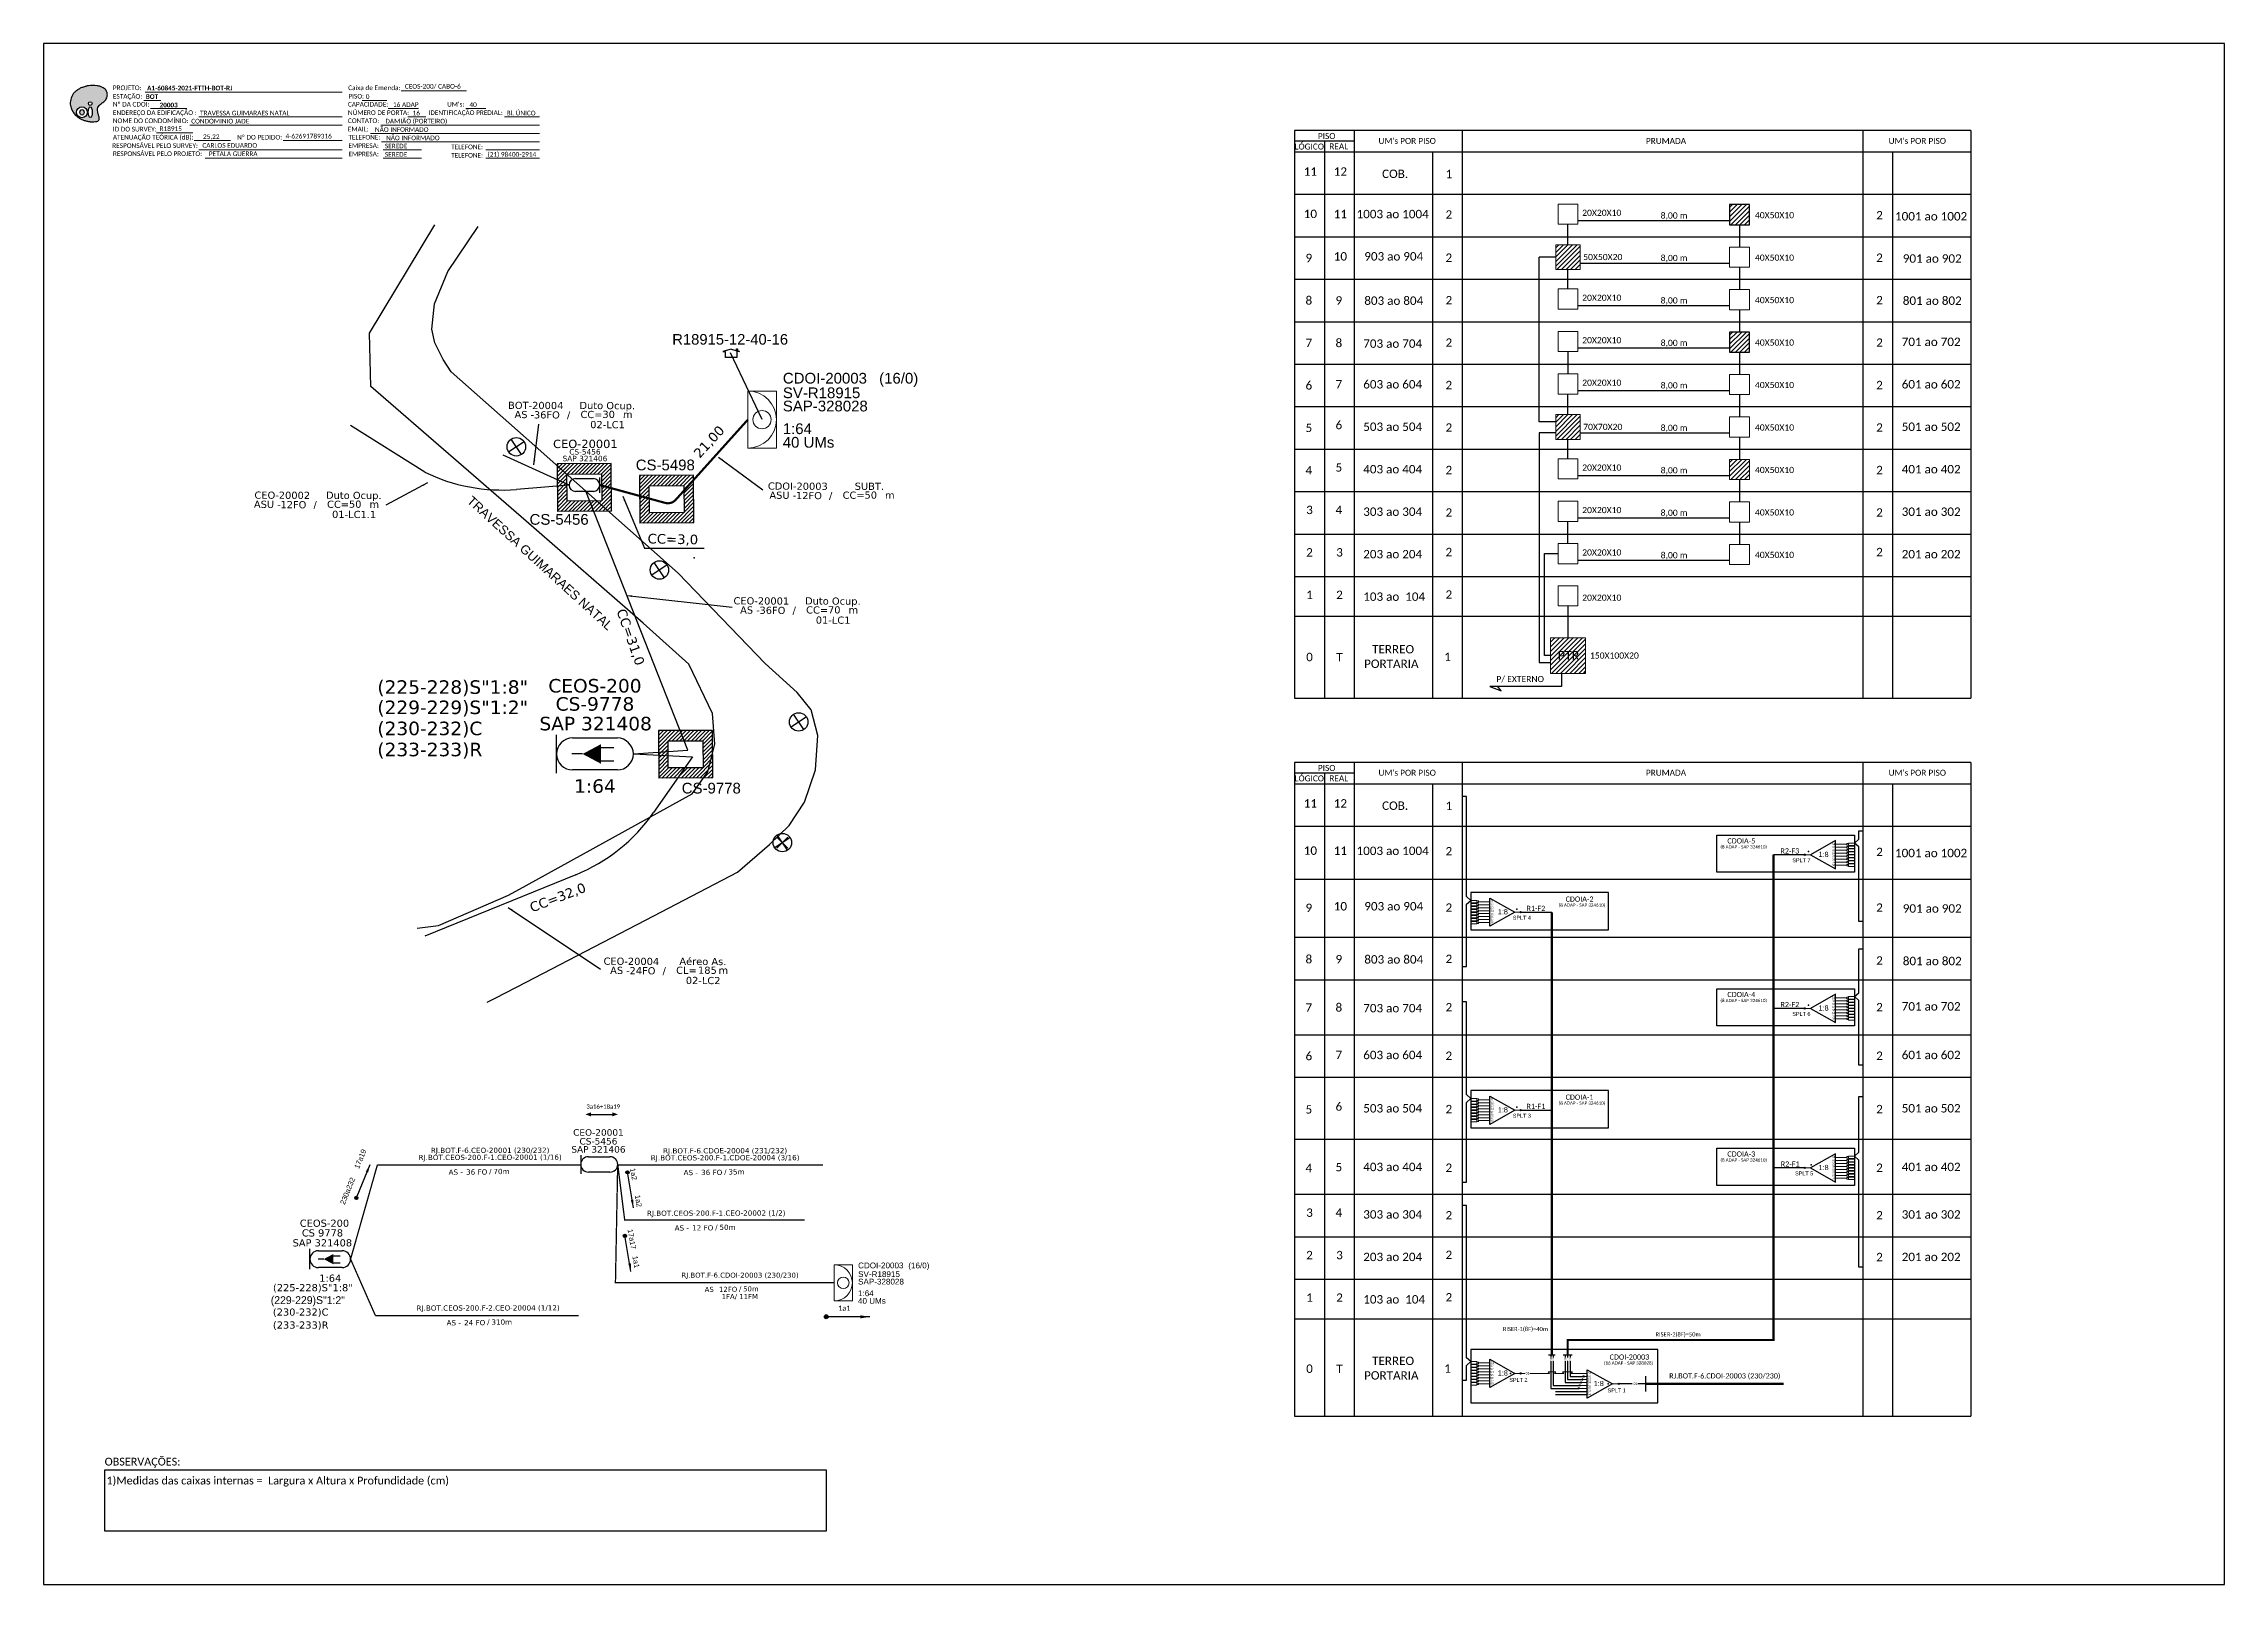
# Model space of a CAD drawing. Extents: x -4 to 837, y 1 to 595.
import ezdxf
from ezdxf.enums import TextEntityAlignment as Align

# ---------------------------------------------------------------- set-up
doc = ezdxf.new("R2010")
doc.units = 0
for name, color, linetype in [('10.1-Caixas Subterrâneas', 5, 'Continuous'), ('20.4-CEOS', 1, 'Continuous'), ('20.5-CEO', 1, 'Continuous'), ('CAP a instalar', 1, 'Continuous'), ('celulas gpon', 7, 'Continuous'), ('CEO', 1, 'Continuous'), ('DUVIDAS', 252, 'Continuous'), ('label_cabos', 7, 'Continuous'), ('MUB', 251, 'Continuous'), ('Postes Existentes NA', 1, 'Continuous'), ('POSTES_ATUALIZACAO', 252, 'Continuous'), ('Segmento de Logradouro Texto', 238, 'Continuous'), ('SETA', 7, 'Continuous'), ('Seta indicação do cabo', 7, 'Continuous'), ('surveys', 7, 'Continuous'), ('surveys legendas', 7, 'Continuous'), ('UMS', 1, 'Continuous')]:
    doc.layers.add(name, color=color, linetype=linetype)
for name, color, linetype, lineweight in [("20.0-LEGENDA DOS CDO'S", 1, 'Continuous', 0), ('20.1-CDO_INTERIOR', 1, 'Continuous', 0), ('40.1-ETIQUETAS', 1, 'Continuous', 20)]:
    doc.layers.add(name, color=color, linetype=linetype, lineweight=lineweight)
doc.layers.add('DROP DE CLIENTE', color=140, linetype='Continuous', plot=False)
doc.styles.add('ARIAL', font='arial.ttf')
doc.styles.add('DIGICADE', font='arial.ttf')
doc.styles.add('MtXpl_Calibri', font='calibri.ttf')
doc.styles.add('siredit', font='verdana.ttf')
doc.styles.add('WMF-Calibri0', font='calibri.ttf')
doc.styles.add('WMF-Calibri1', font='calibrib.ttf')
doc.linetypes.add('FENCELINE1', pattern='A,0.25,-0.1,[133,ltypeshp.shx,S=0.1,R=0,X=-0.1,Y=0],-0.1,1', length=1.45)
doc.linetypes.add('RESERVA', pattern='A,0.5,-0.15,["RESERVA",Standard,S=0.18,R=0,X=0,Y=-0.1],-1.3', length=1.95)
doc.dimstyles.new('CC', dxfattribs={"dimtxt": 0.8, "dimasz": 2, "dimexe": 0.18, "dimexo": 0.0625, "dimgap": 0.09, "dimtad": 0, "dimdec": 0, "dimrnd": 1, "dimzin": 0, "dimdsep": 46, "dimtxsty": 'siredit', "dimblk": 'NONE', "dimcen": 0, "dimse1": 1, "dimse2": 1, "dimsd1": 1, "dimsd2": 1, "dimclrt": 7, "dimadec": 0, "dimazin": 0, "dimtfac": 1, "dimtdec": 0, "dimtofl": 0, "dimtmove": 0, "dimatfit": 3, "dimfxl": 0, "dimtolj": 1, "dimtzin": 0, "dimarcsym": 0})
doc.dimstyles.get("Standard").update_dxf_attribs({"dimtxt": 0.18, "dimasz": 0.18, "dimexe": 0.18, "dimexo": 0.0625, "dimgap": 0.09, "dimtad": 0, "dimtih": 1, "dimtoh": 1, "dimdec": 4, "dimzin": 0, "dimdsep": 46, "dimtxsty": 'Standard', "dimcen": 0.09, "dimadec": 0, "dimazin": 0, "dimtfac": 1, "dimtdec": 4, "dimtofl": 0, "dimtmove": 0, "dimatfit": 3, "dimfxl": 0, "dimtolj": 1, "dimtzin": 0, "dimarcsym": 0})

# ---------------------------------------------------------------- blocks, each defined once
blk = doc.blocks.new('OI')
h = blk.add_hatch(color=40)
edge = h.paths.add_edge_path()
edge.add_spline(control_points=[(4.35, -0.67), (3.92, -0.99), (3.26, -1.5), (2.81, -2.59), (2.9, -3.5), (3.06, -4.27), (3.31, -4.85), (3.37, -5.39), (3.4, -5.88), (3.2, -6.4), (2.54, -6.61), (1.65, -6.63), (0.55, -6.67), (-0.56, -6.42), (-1.61, -6.14), (-2.77, -5.61), (-3.92, -4.77), (-4.89, -3.7), (-5.34, -2.65), (-5.6, -1.94), (-5.85, -0.96), (-5.71, 0.47), (-5.1, 2.02), (-4.14, 3.02), (-3.3, 3.61), (-2.37, 4.16), (-1.36, 4.44), (-0.56, 4.7), (0.79, 4.85), (2.24, 4.97), (3.79, 4.57), (4.67, 4.21), (5.44, 3.65), (5.76, 2.99), (6.03, 2.21), (6.01, 1.46), (5.72, 0.64), (5.31, 0.08), (4.88, -0.38), (4.51, -0.55), (4.35, -0.67)], knot_values=[0, 0, 0, 0, 1.60434, 2.417191, 3.427595, 4.282808, 4.776746, 5.304182, 5.888771, 6.258406, 6.858137, 7.79129, 8.986195, 10.124242, 11.187857, 12.242908, 13.953784, 15.414161, 16.515391, 17.349188, 17.675853, 19.552021, 21.515531, 22.568638, 23.63245, 24.621084, 25.782718, 26.745347, 27.142653, 29.870543, 31.004649, 31.921532, 32.709589, 33.801391, 34.042471, 35.192333, 35.971461, 36.628871, 37.254359, 37.836911, 37.836911, 37.836911, 37.836911], degree=3, periodic=0)
h.paths.add_polyline_path([(1.13, -0.87, -1), (-0.04, -0.87, -1)], flags=16)
edge = h.paths.add_edge_path(flags=16)
edge.add_ellipse((0.56, -3.59), major_axis=(-0.02, 1.71), ratio=0.361305, start_angle=0, end_angle=360)
h.paths.add_polyline_path([(-0.36, -3.62, -1), (-3.8, -3.62, -1)], flags=16)
edge = h.paths.add_edge_path(flags=0)
edge.add_ellipse((-2.08, -3.62), major_axis=(0, 0.885), ratio=0.758294, start_angle=0, end_angle=360)
at = {"color": 40}
for centre, radius in [((-2.08, -3.62), 1.72), ((0.54, -0.87), 0.587)]:
    blk.add_circle(centre, radius, dxfattribs=at)
blk.add_ellipse((-2.08, -3.62), major_axis=(0, 0.885), ratio=0.758294, start_param=-3.141592653589792, end_param=3.141592653589792, dxfattribs=at)
blk.add_ellipse((0.56, -3.59), major_axis=(-0.02, 1.71), ratio=0.361305, dxfattribs=at)
at = {"color": 40, "start_tangent": (-0.800898, -0.598801), "end_tangent": (-0.800898, -0.598801)}
blk.add_spline([(4.35, -0.67), (3.2, -1.78), (2.9, -2.54), (2.92, -3.55), (3.12, -4.38), (3.28, -4.85), (3.37, -5.37), (3.35, -5.95), (3.2, -6.29), (2.66, -6.55), (1.73, -6.63), (0.54, -6.62), (-0.58, -6.41), (-1.6, -6.11), (-2.56, -5.67), (-3.95, -4.67), (-4.89, -3.56), (-5.37, -2.56), (-5.64, -1.78), (-5.72, -1.46), (-5.63, 0.42), (-4.84, 2.22), (-4.13, 2.99), (-3.27, 3.62), (-2.4, 4.09), (-1.3, 4.47), (-0.37, 4.72), (0.02, 4.77), (2.75, 4.8), (3.85, 4.53), (4.69, 4.16), (5.31, 3.68), (5.85, 2.73), (5.93, 2.5), (5.94, 1.35), (5.67, 0.62), (5.29, 0.08), (4.84, -0.36), (4.35, -0.67)], degree=3, dxfattribs=at)
blk = doc.blocks.new('ETIQUETA_RS5F')
at = {"layer": '40.1-ETIQUETAS', "color": 0, "style": 'siredit'}
blk.add_text('/', height=1.5, dxfattribs=at).set_placement((1.58, -1.95), align=Align.MIDDLE_RIGHT)
for tag, p in [('ETIQUETA_R_SECUNDARIA', (1.21, 2.1)), ('ETIQUETA_R_PRIMARIA', (1.21, 4.1)), ('F_ATIVAS/F_MORTAS', (1.14, -4.24))]:
    blk.add_attdef(tag, text='', height=1.5, dxfattribs=at).set_placement(p, align=Align.MIDDLE_CENTER)
for tag, p in [('TIPO_CABO', (-6.58, -2.12)), ('CAP_CABO', (0.4, -2.09))]:
    blk.add_attdef(tag, text='', height=1.5, dxfattribs=at).set_placement(p, align=Align.MIDDLE_RIGHT)
blk.add_attdef('METROS', text='', height=1.5, dxfattribs=at).set_placement((2.14, -1.95), align=Align.MIDDLE_LEFT)
for tag, p in [('FUSÃO_1', (0.85, -8.39)), ('FUSÃO_2', (0.85, -10.6)), ('FUSÃO_3', (0.85, -12.93)), ('FUSÃO_4', (0.85, -15.14)), ('FUSÃO_5', (0.85, -17.16))]:
    blk.add_attdef(tag, text='', height=1.5, dxfattribs=at).set_placement(p, align=Align.CENTER)
blk = doc.blocks.new('_None')
blk = doc.blocks.new('CEOS_RP_CT_DRT')
at = {"layer": '20.4-CEOS', "color": 0}
for p, q in [((-4.54, 1.19), (-1.19, 1.19)), ((-1.19, -1.19), (-4.54, -1.19))]:
    blk.add_line(p, q, dxfattribs=at)
for points in [[(-5.73, -1.43), (-5.73, 1.44)], [(-3.79, 0), (-4.59, 0)], [(-2.47, 0.48), (-1.45, 0.48)], [(-2.47, -0.52), (-1.45, -0.52)]]:
    blk.add_lwpolyline(points, dxfattribs=at)
blk.add_lwpolyline([(-3.79, 0, 0, 1.47, 0), (-2.41, 0, 1.47, 1.47, 0)], format="xyseb", dxfattribs=at)
for centre, start, end in [((-4.54, 0), 90, 270), ((-1.19, 0), 270, 90)]:
    blk.add_arc(centre, 1.19, start, end, dxfattribs=at)
at = {"layer": '20.4-CEOS', "color": 7, "style": 'siredit'}
for tag, p in [('Nº_DA_CEOS', (-2.86, 5.6)), ('LOCAL', (-2.86, 4.24)), ('SAP', (-2.86, 2.78)), ('RACIO_SPLITAGEM', (-2.86, -1.88)), ('FIBRAS_SPLITTER', (-2.86, -3.58)), ('FIBRAS_TOP_C', (-2.86, -5.08)), ('RESERVA_FINAIS', (-2.86, -6.39))]:
    blk.add_attdef(tag, text='', height=1.01, dxfattribs=at).set_placement(p, align=Align.TOP_CENTER)
blk = doc.blocks.new('*U86')
at = {"color": 10}
for points in [[(41172, 12883), (40951, 13058)], [(40974, 12860), (41149, 13081)]]:
    blk.add_lwpolyline(points, dxfattribs=at)
blk.add_circle((41062, 12971), 141, dxfattribs=at)
blk = doc.blocks.new('*U88')
at = {"layer": '20.4-CEOS', "color": 7, "style": 'siredit'}
for tag, p in [('FIBRAS_SPLITTER', (0, 0)), ('FIBRAS_TOP_C', (0, -4.13)), ('RESERVA_FINAIS', (0, -5.46))]:
    blk.add_attdef(tag, p, '', height=1.01, dxfattribs=at)
for tag, p, flags in [('ID_ATIVIDADE', (0, -6.77), 3), ('FATOR', (0, -8.09), 1), ('QTDE', (0, -9.4), 1), ('FID', (0, -10.71), 1)]:
    blk.add_attdef(tag, p, '', height=1.01, dxfattribs=dict(at, flags=flags))
blk = doc.blocks.new('*U92')
at = {"layer": '20.4-CEOS', "color": 7, "style": 'siredit'}
blk.add_attdef('FIBRAS_SPLITTER', (0, 0), '', height=1.01, dxfattribs=at)
for tag, p, flags in [('ID_ATIVIDADE', (0, -1.48), 3), ('QTDE', (0, -4.11), 1), ('FATOR', (0, -2.79), 1), ('FID', (0, -5.42), 1)]:
    blk.add_attdef(tag, p, '', height=1.01, dxfattribs=dict(at, flags=flags))
blk = doc.blocks.new('CDOI_CT_DRT')
at = {"layer": '20.1-CDO_INTERIOR', "color": 0, "lineweight": 18}
blk.add_lwpolyline([(2.13, -2.13), (2.13, 2.12), (0, 2.12), (0, -2.13)], close=True, dxfattribs=at)
blk.add_circle((1.06, 0), 0.68, dxfattribs=at)
blk.add_arc((0, 0), 2.13, 269.9724, 89.9724, dxfattribs=at)
at = {"layer": "20.0-LEGENDA DOS CDO'S", "color": 0, "style": 'ARIAL'}
for tag, p in [('CDO_N', (2.61, 2.69)), ('SURVEY', (2.61, 1.6)), ('SAP', (2.61, 0.61)), ('1:XX', (2.6, -1.08)), ('UMS', (2.6, -2.09))]:
    blk.add_attdef(tag, p, '', height=0.68, rotation=359.9724, dxfattribs=at)
blk.add_attdef('FIBRAS_UTILIZADAS', text='', height=0.68, rotation=359.9724, dxfattribs=at).set_placement((10.32, 2.69), align=Align.CENTER)
blk = doc.blocks.new('Inst CB DT OCUP CFOA-SM-AS-80-TS-36')
at = {"layer": 'label_cabos', "color": 0, "style": 'siredit'}
for tag, flags, p in [('ID_ATIVIDADE', 3, (1.31, 2.67)), ('FATOR', 1, (11.56, 2.55))]:
    blk.add_attdef(tag, text='', height=1, rotation=359.69, dxfattribs=dict(at, flags=flags)).set_placement(p, align=Align.MIDDLE_CENTER)
for tag, p in [('TIPO_CABO', (1.76, 0)), ('DESTINO_CABO', (3.13, 1.26)), ('CABO', (4.69, -0.05)), ('/', (7.71, -0.05)), ('LANCE', (10.91, 0)), ('TIPO_CABO', (13.11, 1.24)), ('UND', (15.96, 0)), ('FID', (13.15, -1.41))]:
    blk.add_attdef(tag, text='', height=1, rotation=359.69, dxfattribs=at).set_placement(p, align=Align.MIDDLE_CENTER)
blk.add_attdef('QTDE', (12.43, -0.47), '', height=1, rotation=359.69, dxfattribs=at)
blk = doc.blocks.new('Inst CB DT OCUP CFOA-SM-ASU-120-S-12')
at = {"layer": 'label_cabos', "color": 0, "style": 'siredit'}
for tag, flags, p in [('ID_ATIVIDADE', 3, (1.31, 2.67)), ('FATOR', 1, (11.56, 2.55))]:
    blk.add_attdef(tag, text='', height=1, rotation=359.69, dxfattribs=dict(at, flags=flags)).set_placement(p, align=Align.MIDDLE_CENTER)
for tag, p in [('TIPO_CABO', (1.26, 0)), ('DESTINO_CABO', (3.13, 1.26)), ('CABO', (4.69, -0.05)), ('/', (7.71, -0.05)), ('LANCE', (10.91, 0)), ('TIPO_CABO', (13.11, 1.24)), ('UND', (15.96, 0)), ('FID', (13.15, -1.41))]:
    blk.add_attdef(tag, text='', height=1, rotation=359.69, dxfattribs=at).set_placement(p, align=Align.MIDDLE_CENTER)
blk.add_attdef('QTDE', (12.43, -0.47), '', height=1, rotation=359.69, dxfattribs=at)
blk = doc.blocks.new('Inst CB AS CFOA-SM-AS-80-TS-24')
at = {"layer": 'label_cabos', "color": 0, "style": 'siredit'}
for tag, flags, p in [('ID_ATIVIDADE', 3, (1.31, 2.67)), ('FATOR', 1, (11.56, 2.55))]:
    blk.add_attdef(tag, text='', height=1, rotation=359.69, dxfattribs=dict(at, flags=flags)).set_placement(p, align=Align.MIDDLE_CENTER)
for tag, p in [('TIPO_CABO', (1.76, 0)), ('DESTINO_CABO', (3.13, 1.26)), ('CABO', (4.69, -0.05)), ('/', (7.71, -0.05)), ('LANCE', (10.81, 0)), ('TIPO_CABO', (13.11, 1.24)), ('UND', (15.96, 0)), ('FID', (13.15, -1.41))]:
    blk.add_attdef(tag, text='', height=1, rotation=359.69, dxfattribs=at).set_placement(p, align=Align.MIDDLE_CENTER)
blk.add_attdef('QTDE', (12.43, -0.47), '', height=1, rotation=359.69, dxfattribs=at)
blk = doc.blocks.new('*X82')
at = {"color": 0, "linetype": 'Continuous'}
for p, q in [((-1.25, 0.34099), (-0.49099, 1.1)), ((-1.25, 0.517767), (-0.667767, 1.1)), ((-1.25, 0.694544), (-0.844544, 1.1)), ((-1.25, 0.87132), (-1.02132, 1.1)), ((-1.25, 1.048097), (-1.198097, 1.1)), ((-0.789214, 0.625), (-0.314214, 1.1)), ((-0.612437, 0.625), (-0.137437, 1.1)), ((-0.43566, 0.625), (0.03934, 1.1)), ((-0.258883, 0.625), (0.216117, 1.1)), ((-0.082107, 0.625), (0.392893, 1.1)), ((0.09467, 0.625), (0.56967, 1.1)), ((0.271447, 0.625), (0.746447, 1.1)), ((0.448223, 0.625), (0.923223, 1.1)), ((0.625, 0.625), (1.1, 1.1)), ((0.801777, 0.625), (1.25, 1.073223)), ((-1.25, 0.164214), (-0.8035, 0.610714)), ((-1.25, -0.012563), (-0.8035, 0.433937)), ((-1.25, -0.18934), (-0.8035, 0.25716)), ((-1.25, -0.366117), (-0.8035, 0.080383)), ((0.8035, 0.449947), (1.25, 0.896447)), ((0.8035, 0.27317), (1.25, 0.71967)), ((0.8035, 0.096393), (1.25, 0.542893)), ((0.8035, -0.080383), (1.25, 0.366117)), ((0.8035, -0.25716), (1.25, 0.18934)), ((0.8035, -0.433937), (1.25, 0.012563)), ((-1.25, -0.542893), (-0.8035, -0.096393)), ((-1.25, -0.71967), (-0.8035, -0.27317)), ((-1.25, -0.896447), (-0.8035, -0.449947)), ((-1.25, -1.073223), (-0.801777, -0.625)), ((-1.1, -1.1), (-0.625, -0.625)), ((-0.923223, -1.1), (-0.448223, -0.625)), ((-0.746447, -1.1), (-0.271447, -0.625)), ((-0.56967, -1.1), (-0.09467, -0.625)), ((-0.392893, -1.1), (0.082107, -0.625)), ((-0.216117, -1.1), (0.258883, -0.625)), ((-0.03934, -1.1), (0.43566, -0.625)), ((0.137437, -1.1), (0.612437, -0.625)), ((0.314214, -1.1), (0.789214, -0.625)), ((0.49099, -1.1), (1.25, -0.34099)), ((0.667767, -1.1), (1.25, -0.517767)), ((0.8035, -0.610714), (1.25, -0.164214)), ((0.844544, -1.1), (1.25, -0.694544)), ((1.02132, -1.1), (1.25, -0.87132)), ((1.198097, -1.1), (1.25, -1.048097))]:
    blk.add_line(p, q, dxfattribs=at)
blk = doc.blocks.new('SPLITTER_')
blk.add_point((0, 0))
at = {"style": 'ARIAL', "flags": 4}
blk.add_attdef('SPLT', (0, -3.26), '', height=1.5, dxfattribs=at)
blk = doc.blocks.new('SPLT_1-8_SC-APC')
at = {"color": 1, "lineweight": 0}
blk.add_lwpolyline([(-17.04, -7.55), (-19.26, -7.55)], dxfattribs=at)
at = {"color": 1}
blk.add_lwpolyline([(-7.37, -2.1), (-17.04, -7.55), (-7.37, -13), (-7.37, -2.1)], dxfattribs=at)
at = {"color": 3, "lineweight": 0}
for points in [[(-2.99, -3.51), (-7.37, -3.51)], [(-7.37, -4.66), (-2.99, -4.66)], [(-7.37, -5.82), (-2.99, -5.82)], [(-7.37, -6.97), (-2.99, -6.97)], [(-7.37, -8.12), (-2.99, -8.12)], [(-2.41, -3.02), (-2.41, -4)], [(-2.41, -3.02), (0, -3.02)], [(-2.41, -4), (0, -4)], [(-2.41, -4.17), (-2.41, -5.16)], [(-2.41, -4.17), (0, -4.17)], [(-2.41, -5.16), (0, -5.16)], [(-2.41, -5.32), (-2.41, -6.31)], [(-2.41, -5.32), (0, -5.32)], [(-2.41, -6.31), (0, -6.31)], [(-2.41, -6.48), (-2.41, -7.46)], [(-2.41, -6.48), (0, -6.48)], [(-2.41, -7.46), (0, -7.46)], [(-2.41, -7.63), (-2.41, -8.62)], [(-2.41, -7.63), (0, -7.63)], [(-7.37, -9.28), (-2.99, -9.28)], [(-7.37, -10.43), (-2.99, -10.43)], [(-7.37, -11.58), (-2.99, -11.58)], [(-2.41, -8.62), (0, -8.62)], [(-2.41, -8.78), (-2.41, -9.77)], [(-2.41, -8.78), (0, -8.78)], [(-2.41, -9.77), (0, -9.77)], [(-2.41, -9.94), (-2.41, -10.92)], [(-2.41, -9.94), (0, -9.94)], [(-2.41, -10.92), (0, -10.92)], [(-2.41, -11.09), (-2.41, -12.08)], [(-2.41, -11.09), (0, -11.09)], [(-2.41, -12.08), (0, -12.08)]]:
    blk.add_lwpolyline(points, dxfattribs=at)
for points in [[(-2.99, -3.22), (-2.41, -3.22), (-2.41, -3.8), (-2.99, -3.8)], [(-2.99, -4.38), (-2.41, -4.38), (-2.41, -4.95), (-2.99, -4.95)], [(-2.99, -5.53), (-2.41, -5.53), (-2.41, -6.1), (-2.99, -6.1)], [(-2.99, -6.68), (-2.41, -6.68), (-2.41, -7.26), (-2.99, -7.26)], [(-2.99, -7.84), (-2.41, -7.84), (-2.41, -8.41), (-2.99, -8.41)], [(-2.99, -8.99), (-2.41, -8.99), (-2.41, -9.56), (-2.99, -9.56)], [(-2.99, -10.14), (-2.41, -10.14), (-2.41, -10.72), (-2.99, -10.72)], [(-2.99, -11.3), (-2.41, -11.3), (-2.41, -11.87), (-2.99, -11.87)]]:
    blk.add_lwpolyline(points, close=True, dxfattribs=at)
at = {"color": 1, "style": 'ARIAL'}
for s, height, p in [('1:8', 2, (-13.91, -8.4)), ('S1', 0.75, (-8.74, -3.78)), ('S2', 0.75, (-8.74, -4.97)), ('S3', 0.75, (-8.74, -6.18)), ('S4', 0.75, (-8.74, -7.36)), ('S5', 0.75, (-8.74, -8.57)), ('S6', 0.75, (-8.74, -9.69)), ('S7', 0.75, (-8.74, -10.78)), ('S8', 0.75, (-8.74, -11.9))]:
    blk.add_text(s, height=height, dxfattribs=at).set_placement(p)
blk = doc.blocks.new('SPLITTER FUTURO')
blk.add_point((0, 0))
at = {"style": 'ARIAL', "text_generation_flag": 6, "flags": 4}
for tag, p, height in [('SPLT', (-6.22, -4.1), 1.5), ('INSTAL.', (-6.25, -6.09), 1.25)]:
    blk.add_attdef(tag, p, '', height=height, rotation=180, dxfattribs=at)
blk = doc.blocks.new('SPLT_1-8_SC-APC_ESQ')
at = {"color": 3, "lineweight": 0}
for points in [[(2.41, -3.02), (0, -3.02)], [(2.41, -4), (0, -4)], [(2.41, -4.17), (0, -4.17)], [(2.41, -5.16), (0, -5.16)], [(2.41, -5.32), (0, -5.32)], [(2.41, -6.31), (0, -6.31)], [(2.41, -6.48), (0, -6.48)], [(2.41, -7.46), (0, -7.46)], [(2.41, -7.63), (0, -7.63)], [(2.41, -3.02), (2.41, -4)], [(2.41, -4.17), (2.41, -5.16)], [(2.41, -5.32), (2.41, -6.31)], [(2.41, -6.48), (2.41, -7.46)], [(2.41, -7.63), (2.41, -8.62)], [(2.99, -3.51), (7.37, -3.51)], [(7.37, -4.66), (2.99, -4.66)], [(7.37, -5.82), (2.99, -5.82)], [(7.37, -6.97), (2.99, -6.97)], [(7.37, -8.12), (2.99, -8.12)], [(2.41, -8.62), (0, -8.62)], [(2.41, -8.78), (0, -8.78)], [(2.41, -9.77), (0, -9.77)], [(2.41, -9.94), (0, -9.94)], [(2.41, -10.92), (0, -10.92)], [(2.41, -11.09), (0, -11.09)], [(2.41, -12.08), (0, -12.08)], [(2.41, -8.78), (2.41, -9.77)], [(2.41, -9.94), (2.41, -10.92)], [(2.41, -11.09), (2.41, -12.08)], [(7.37, -9.28), (2.99, -9.28)], [(7.37, -10.43), (2.99, -10.43)], [(7.37, -11.58), (2.99, -11.58)]]:
    blk.add_lwpolyline(points, dxfattribs=at)
for points in [[(2.99, -3.22), (2.41, -3.22), (2.41, -3.8), (2.99, -3.8)], [(2.99, -4.38), (2.41, -4.38), (2.41, -4.95), (2.99, -4.95)], [(2.99, -5.53), (2.41, -5.53), (2.41, -6.1), (2.99, -6.1)], [(2.99, -6.68), (2.41, -6.68), (2.41, -7.26), (2.99, -7.26)], [(2.99, -7.84), (2.41, -7.84), (2.41, -8.41), (2.99, -8.41)], [(2.99, -8.99), (2.41, -8.99), (2.41, -9.56), (2.99, -9.56)], [(2.99, -10.14), (2.41, -10.14), (2.41, -10.72), (2.99, -10.72)], [(2.99, -11.3), (2.41, -11.3), (2.41, -11.87), (2.99, -11.87)]]:
    blk.add_lwpolyline(points, close=True, dxfattribs=at)
at = {"color": 1}
blk.add_lwpolyline([(7.37, -2.1), (17.04, -7.55), (7.37, -13), (7.37, -2.1)], dxfattribs=at)
at = {"color": 1, "lineweight": 0}
blk.add_lwpolyline([(17.04, -7.55), (19.26, -7.55)], dxfattribs=at)
at = {"color": 1, "style": 'ARIAL'}
for s, height, p in [('S5', 0.75, (7.55, -8.57)), ('S3', 0.75, (7.55, -6.18)), ('S4', 0.75, (7.55, -7.36)), ('S2', 0.75, (7.56, -4.97)), ('S1', 0.75, (7.7, -3.78)), ('1:8', 2, (10.45, -8.4)), ('S6', 0.75, (7.55, -9.69)), ('S7', 0.75, (7.55, -10.78)), ('S8', 0.75, (7.55, -11.9))]:
    blk.add_text(s, height=height, dxfattribs=at).set_placement(p)
blk = doc.blocks.new('SURVEY_SURVEY')
for p, q in [((0, 0.0000127), (-0.0000126, 0.000009)), ((-0.0000126, 0.000009), (-0.0000086, 0.000009)), ((-0.0000086, 0), (-0.0000086, 0.000009)), ((0.0000086, 0), (-0.0000086, 0)), ((0, 0.0000127), (0.0000126, 0.000009)), ((0.0000084, 0.0000132), (0.0000098, 0.0000132)), ((0.0000084, 0.0000103), (0.0000084, 0.0000132)), ((0.0000126, 0.000009), (0.0000086, 0.000009)), ((0.0000086, 0.000009), (0.0000086, 0)), ((0.0000098, 0.0000132), (0.0000098, 0.0000099))]:
    blk.add_line(p, q)
blk = doc.blocks.new('SETA 2')
at = {"layer": 'Seta indicação do cabo'}
h = blk.add_hatch(color=256, dxfattribs=at)
h.dxf.hatch_style = 1
h.paths.add_polyline_path([(348.974, 271.648, 1), (348.848, 271.648, 1)])
blk.add_circle((348.911, 271.648), 0.0626, dxfattribs=at)
blk.add_leader([(350.279, 271.648), (348.974, 271.648)], dimstyle='CC', override={"dimasz": 0.3}, dxfattribs=at)

msp = doc.modelspace()

# ---------------------------------------------------------------- hatches: boundary and pattern name
h = msp.add_hatch()
h.set_pattern_fill('ANSI31', color=1, scale=10, style=0)
h.set_pattern_definition([(45, (28.8286, 135.4751), (-0.8838835, 0.8838835), [])])
h.paths.add_polyline_path([(654.02, 533.2), (646.36, 533.2), (646.36, 525.43), (654.02, 525.43)])
h.paths.add_polyline_path([(652.33, 523.79), (652.33, 528.94)])
h = msp.add_hatch()
h.set_pattern_fill('ANSI31', color=1, scale=10, style=0)
h.set_pattern_definition([(45, (-36.429, 120.0197), (-0.8838835, 0.8838835), [])])
h.paths.add_polyline_path([(588.76, 517.74), (579.29, 517.74), (579.29, 508.14), (588.76, 508.14)])
h.paths.add_polyline_path([(587.07, 508.34), (587.07, 508.34), (587.07, 513.48), (587.07, 513.48)], flags=24)
h = msp.add_hatch()
h.set_pattern_fill('ANSI31', color=1, scale=10, style=0)
h.set_pattern_definition([(45, (28.8286, 86.3595), (-0.8838835, 0.8838835), [])])
h.paths.add_polyline_path([(654.02, 484.08), (646.36, 484.08), (646.36, 476.31), (654.02, 476.31)])
h.paths.add_polyline_path([(652.33, 474.68), (652.33, 479.82)])
h = msp.add_hatch()
h.set_pattern_fill('ANSI31', color=1, scale=10, style=0)
h.set_pattern_definition([(45, (-36.429, 54.5323), (-0.8838835, 0.8838835), [])])
h.paths.add_polyline_path([(588.76, 452.25), (579.29, 452.25), (579.29, 442.65), (588.76, 442.65)])
h.paths.add_polyline_path([(587.07, 442.85), (587.07, 442.85), (587.07, 448), (587.07, 448)], flags=24)
h = msp.add_hatch()
h.set_pattern_fill('ANSI31', color=1, scale=10, style=0)
h.set_pattern_definition([(45, (28.8286, 37.2439), (-0.8838835, 0.8838835), [])])
h.paths.add_polyline_path([(654.02, 434.97), (646.36, 434.97), (646.36, 427.2), (654.02, 427.2)])
h.paths.add_polyline_path([(652.33, 425.56), (652.33, 430.71)])
h = msp.add_hatch()
h.set_pattern_fill('ANSI31', color=1, scale=10, style=0)
h.set_pattern_definition([(45, (-34.3792, -31.4949), (-0.8838835, 0.8838835), [])])
h.paths.add_polyline_path([(577.24, 352.47), (590.81, 352.47), (590.81, 366.23), (577.24, 366.23)])
h.paths.add_polyline_path([(579.24, 356.82), (589.33, 356.82), (589.33, 361.97), (579.24, 361.97)], flags=24)
h = msp.add_hatch(color=3)
h.dxf.hatch_style = 1
edge = h.paths.add_edge_path()
edge.add_arc((675.31, 282.54), 0.242, 0, 360)
h = msp.add_hatch(color=3)
h.dxf.hatch_style = 1
edge = h.paths.add_edge_path()
edge.add_arc((565.78, 260.41), 0.242, 0, 360)
h = msp.add_hatch(color=3)
h.dxf.hatch_style = 1
edge = h.paths.add_edge_path()
edge.add_arc((675.31, 223.32), 0.242, 0, 360)
h = msp.add_hatch(color=3)
h.dxf.hatch_style = 1
edge = h.paths.add_edge_path()
edge.add_arc((565.78, 184.07), 0.242, 0, 360)
h = msp.add_hatch(color=3)
h.dxf.hatch_style = 1
edge = h.paths.add_edge_path()
edge.add_arc((675.31, 161.83), 0.242, 0, 360)
h = msp.add_hatch(color=3)
h.dxf.hatch_style = 1
edge = h.paths.add_edge_path()
edge.add_arc((565.77, 82.59), 0.242, 0, 360)
h = msp.add_hatch(color=3)
h.dxf.hatch_style = 1
edge = h.paths.add_edge_path()
edge.add_arc((588.11, 76.83), 0.242, 0, 360)
h = msp.add_hatch(color=3)
h.dxf.hatch_style = 1
edge = h.paths.add_edge_path()
edge.add_arc((588.61, 77.98), 0.242, 0, 360)
h = msp.add_hatch(color=3)
h.dxf.hatch_style = 1
edge = h.paths.add_edge_path()
edge.add_arc((589.11, 79.13), 0.242, 0, 360)
h = msp.add_hatch(color=3)
h.dxf.hatch_style = 1
edge = h.paths.add_edge_path()
edge.add_arc((589.61, 80.29), 0.242, 0, 360)
h = msp.add_hatch(color=3)
h.dxf.hatch_style = 1
edge = h.paths.add_edge_path()
edge.add_arc((590.11, 81.44), 0.242, 0, 360)
h = msp.add_hatch(color=3)
h.dxf.hatch_style = 1
edge = h.paths.add_edge_path()
edge.add_arc((603.6, 78.56), 0.242, 0, 360)

# ---------------------------------------------------------------- linework, layer by layer
for p, q in [((837.17, 595.26), (-3.83, 595.26)), ((-3.83, 595.26), (-3.83, 1.26)), ((837.17, 1.26), (837.17, 595.26)), ((-3.83, 1.26), (837.17, 1.26))]:
    msp.add_line(p, q)
at = {"color": 3}
for p, q in [((584.03, 517.74), (584.03, 525.66)), ((584.04, 467.94), (584.04, 476.54)), ((584.03, 435.2), (584.03, 442.65))]:
    msp.add_line(p, q, dxfattribs=at)
at = {"color": 6}
for p, q in [((675.31, 282.54), (663.29, 282.54)), ((675.31, 223.32), (663.29, 223.32)), ((675.31, 161.83), (663.29, 161.83))]:
    msp.add_line(p, q, dxfattribs=at)
at = {"color": 5}
for p, q in [((565.78, 260.41), (577.8, 260.41)), ((565.78, 184.07), (577.8, 184.07))]:
    msp.add_line(p, q, dxfattribs=at)
at = {"color": 7, "lineweight": 0}
for points in [[(34.76, 573.3), (41.31, 573.3)], [(35.28, 576.58), (111.25, 576.58)], [(119.05, 573.34), (128.53, 573.34)], [(134.09, 577.07), (159.22, 577.07)], [(37.42, 570.23), (51.37, 570.23)], [(52.58, 563.88), (111.25, 563.88)], [(55.99, 566.99), (111.25, 566.99)], [(126.21, 563.88), (187.44, 563.88)], [(129.1, 570.23), (140.71, 570.23)], [(136.68, 566.99), (143.62, 566.99)], [(159.04, 570.23), (166.7, 570.23)], [(173.85, 566.99), (187.41, 566.99)], [(39.74, 560.82), (53.69, 560.82)], [(54.28, 557.85), (68.22, 557.85)], [(88.51, 557.85), (111.27, 557.85)], [(122.17, 560.64), (187.44, 560.64)], [(126.46, 557.41), (187.44, 557.41)], [(55.99, 554.29), (111.25, 554.29)], [(58.48, 551.06), (111.25, 551.06)], [(127.07, 554.29), (141.86, 554.29)], [(127.07, 551.06), (141.86, 551.06)], [(166.67, 554.29), (187.44, 554.29)], [(166.67, 551.06), (187.44, 551.06)], [(566.02, 82.59), (567.4, 82.59)], [(569.27, 82.59), (576.92, 82.59)], [(576.92, 82.59), (576.37, 83.22), (579.36, 83.22)], [(579.36, 83.22), (579.36, 83.22), (578.81, 82.59), (582.42, 82.59)], [(582.42, 82.59), (581.87, 83.22), (585.82, 83.22)], [(585.27, 82.59), (585.82, 83.22), (585.82, 83.22)], [(591.49, 82.59), (585.27, 82.59)], [(591.49, 76.83), (588.11, 76.83)], [(591.49, 77.98), (588.61, 77.98)], [(591.49, 79.13), (589.11, 79.13)], [(591.49, 80.29), (589.61, 80.29)], [(591.49, 81.44), (590.11, 81.44)]]:
    msp.add_lwpolyline(points, dxfattribs=at)
at = {"color": 0}
for points in [[(739.39, 561.77), (478.56, 561.77)], [(501.7, 557.66), (478.56, 557.66)], [(739.39, 318.17), (478.56, 318.17)], [(501.7, 314.06), (478.56, 314.06)]]:
    msp.add_lwpolyline(points, dxfattribs=at)
for points in [[(478.56, 561.77), (478.56, 342.94)], [(490.13, 557.66), (490.13, 342.94)], [(501.7, 342.94), (501.7, 561.77)], [(543.3, 342.94), (543.3, 561.77)], [(697.79, 561.77), (697.79, 342.94)], [(739.39, 561.77), (739.39, 342.94)], [(478.56, 553.55), (739.39, 553.55)], [(531.72, 553.55), (531.72, 342.94)], [(709.37, 342.94), (709.37, 553.55)], [(478.56, 537.18), (739.39, 537.18)], [(478.56, 520.81), (739.39, 520.81)], [(478.56, 504.43), (739.39, 504.43)], [(478.56, 488.06), (739.39, 488.06)], [(478.56, 471.69), (739.39, 471.69)], [(478.56, 455.32), (739.39, 455.32)], [(478.56, 438.95), (739.39, 438.95)], [(478.56, 422.58), (739.39, 422.58)], [(478.56, 406.2), (739.39, 406.2)], [(478.56, 389.83), (739.39, 389.83)], [(478.56, 374.57), (739.39, 374.57)], [(478.56, 342.94), (739.39, 342.94)], [(478.56, 318.17), (478.56, 66.08)], [(490.13, 314.06), (490.13, 66.08)], [(501.7, 66.08), (501.7, 318.17)], [(543.3, 66.08), (543.3, 318.17)], [(697.79, 318.17), (697.79, 66.08)], [(739.39, 318.17), (739.39, 66.08)], [(478.56, 309.95), (739.39, 309.95)], [(531.72, 309.95), (531.72, 66.08)], [(709.37, 66.08), (709.37, 309.95)], [(478.56, 293.57), (739.39, 293.57)], [(478.56, 273.1), (739.39, 273.1)], [(478.56, 273.1), (739.39, 273.1)], [(478.56, 250.72), (739.39, 250.72)], [(478.56, 234.35), (739.39, 234.35)], [(478.56, 213.13), (739.39, 213.13)], [(478.56, 196.76), (739.39, 196.76)], [(478.56, 172.91), (739.39, 172.91)], [(478.56, 151.64), (739.39, 151.64)], [(478.56, 135.27), (739.39, 135.27)], [(478.56, 118.9), (739.39, 118.9)], [(478.56, 103.64), (739.39, 103.64)], [(478.56, 66.08), (739.39, 66.08)]]:
    msp.add_lwpolyline(points)
at = {"lineweight": 0}
for points in [[(587.86, 533.43), (580.19, 533.43), (580.19, 525.66), (587.86, 525.66)], [(654.02, 516.82), (646.36, 516.82), (646.36, 509.06), (654.02, 509.06)], [(587.86, 500.68), (580.2, 500.68), (580.2, 492.92), (587.86, 492.92)], [(654.02, 500.45), (646.36, 500.45), (646.36, 492.68), (654.02, 492.68)], [(587.86, 484.31), (580.2, 484.31), (580.2, 476.54), (587.86, 476.54)], [(587.86, 467.94), (580.2, 467.94), (580.2, 460.17), (587.86, 460.17)], [(654.02, 467.71), (646.36, 467.71), (646.36, 459.94), (654.02, 459.94)], [(654.02, 451.34), (646.36, 451.34), (646.36, 443.57), (654.02, 443.57)], [(587.86, 435.2), (580.2, 435.2), (580.2, 427.43), (587.86, 427.43)], [(587.86, 418.82), (580.2, 418.82), (580.2, 411.06), (587.86, 411.06)], [(654.02, 418.59), (646.36, 418.59), (646.36, 410.83), (654.02, 410.83)], [(587.86, 402.48), (580.2, 402.48), (580.2, 394.71), (587.86, 394.71)], [(654.02, 402.22), (646.36, 402.22), (646.36, 394.45), (654.02, 394.45)], [(587.86, 386.26), (580.2, 386.26), (580.2, 378.49), (587.86, 378.49)]]:
    msp.add_lwpolyline(points, close=True, dxfattribs=at)
at = {"color": 1}
for points in [[(654.02, 533.2), (646.36, 533.2), (646.36, 525.43), (654.02, 525.43)], [(654.02, 484.08), (646.36, 484.08), (646.36, 476.31), (654.02, 476.31)], [(641.44, 290.09), (694.57, 290.09), (694.57, 275.77), (641.44, 275.77)], [(599.65, 267.96), (546.52, 267.96), (546.52, 253.64), (599.65, 253.64)], [(641.44, 230.86), (694.57, 230.86), (694.57, 216.54), (641.44, 216.54)], [(599.65, 191.61), (546.52, 191.61), (546.52, 177.3), (599.65, 177.3)], [(641.44, 169.38), (694.57, 169.38), (694.57, 155.06), (641.44, 155.06)], [(618.7, 91.79), (546.51, 91.79), (546.51, 71.26), (618.7, 71.26)]]:
    msp.add_lwpolyline(points, close=True, dxfattribs=at)
at = {"color": 3}
for points in [[(646.36, 526.91), (587.86, 526.91)], [(650.19, 525.43), (650.19, 516.82)], [(579.29, 512.94), (572.9, 512.94)], [(579.29, 449.45), (572.9, 449.45), (572.9, 512.94)], [(584.03, 500.68), (584.03, 508.14)], [(646.36, 510.54), (588.76, 510.54)], [(650.19, 509.06), (650.19, 500.45)], [(646.36, 494.17), (587.86, 494.17)], [(650.19, 492.68), (650.19, 484.08)], [(646.36, 477.79), (587.86, 477.79)], [(650.19, 476.31), (650.19, 467.71)], [(584.03, 452.25), (584.03, 460.17)], [(646.36, 461.42), (587.86, 461.42)], [(650.19, 459.94), (650.19, 451.34)], [(579.29, 445.25), (572.91, 445.25), (572.91, 356.66), (577.24, 356.66)], [(646.36, 445.05), (588.76, 445.05)], [(650.19, 443.57), (650.19, 434.97)], [(646.36, 428.68), (587.86, 428.68)], [(650.19, 427.2), (650.19, 418.59)], [(646.36, 412.31), (587.86, 412.31)], [(584.03, 402.48), (584.03, 411.06)], [(650.19, 410.83), (650.19, 402.22)], [(577.24, 359.35), (574.97, 359.35), (574.97, 398.75), (580.2, 398.75)], [(646.36, 395.94), (587.86, 395.94)], [(584.03, 378.49), (584.03, 366.23)], [(543.3, 239.44), (544.95, 239.44), (544.95, 263.44), (546.52, 264.94), (544.95, 266.45), (544.95, 305.05), (543.3, 305.05)], [(697.79, 256.82), (696.14, 256.82), (696.14, 285.56), (694.57, 287.07), (696.14, 288.58), (696.14, 291.73), (697.79, 291.73)], [(697.79, 201.42), (696.14, 201.42), (696.14, 226.34), (694.57, 227.85), (696.14, 229.35), (696.14, 246.24), (697.79, 246.24)], [(543.3, 156.38), (544.95, 156.38), (544.95, 187.09), (546.52, 188.6), (544.95, 190.11), (544.95, 225.83), (543.3, 225.83)], [(697.79, 123.52), (696.14, 123.52), (696.14, 164.85), (694.57, 166.36), (696.14, 167.87), (696.14, 189.33), (697.79, 189.33)], [(543.29, 79.95), (544.94, 79.95), (544.95, 85.61), (546.51, 87.12), (544.95, 88.63), (544.95, 147.36), (543.3, 147.36)], [(608.83, 78.56), (603.6, 78.56)], [(614.07, 78.57), (610.91, 78.57)]]:
    msp.add_lwpolyline(points, dxfattribs=at)
at = {"color": 1, "lineweight": 0}
for points in [[(588.76, 517.74), (579.29, 517.74), (579.29, 508.14), (588.76, 508.14)], [(588.76, 452.25), (579.29, 452.25), (579.29, 442.65), (588.76, 442.65)], [(654.02, 434.97), (646.36, 434.97), (646.36, 427.2), (654.02, 427.2)], [(577.24, 366.23), (590.81, 366.23), (590.81, 352.47), (577.24, 352.47)]]:
    msp.add_lwpolyline(points, close=True, dxfattribs=at)
at = {"color": 1}
for points in [[(581.52, 352.47), (581.52, 347.36), (553.89, 347.36)], [(553.89, 347.36), (558.3, 345.77)], [(558.3, 345.77), (556.9, 347.6)], [(591.49, 84), (601.15, 78.56), (591.49, 73.11), (591.49, 84)], [(614.07, 75.62), (614.07, 81.49)]]:
    msp.add_lwpolyline(points, dxfattribs=at)
at = {"color": 6}
msp.add_lwpolyline([(583.89, 89.56, 0.8, 0.8, 0), (583.89, 95.46, 0.8, 0.8, 0), (663.29, 95.46, 1, 1, 0), (663.29, 282.54, 1, 1, 0)], format="xyseb", dxfattribs=at)
at = {"color": 5, "const_width": 1}
msp.add_lwpolyline([(577.8, 89.56), (577.8, 97.71), (577.8, 97.71), (577.8, 260.41)], dxfattribs=at)
at = {"color": 5}
for points in [[(579.11, 89.56), (576.5, 89.56)], [(577.42, 89.56), (577.42, 88.66)], [(577.43, 87.33), (577.43, 76.82), (588.21, 76.82)], [(578.35, 89.56), (578.35, 88.66)], [(578.36, 87.33), (578.36, 77.98), (588.61, 77.98)]]:
    msp.add_lwpolyline(points, dxfattribs=at)
at = {"color": 6}
for points in [[(585.6, 89.56), (582.18, 89.56)], [(582.96, 89.56), (582.96, 88.68)], [(582.97, 87.35), (582.97, 79.14), (588.88, 79.14)], [(583.89, 89.56), (583.89, 88.68)], [(583.89, 87.35), (583.89, 80.29), (589.81, 80.29)], [(584.81, 89.56), (584.81, 88.68)], [(584.82, 87.35), (584.82, 81.44), (590.21, 81.44)]]:
    msp.add_lwpolyline(points, dxfattribs=at)
at = {"color": 1, "lineweight": 0}
msp.add_lwpolyline([(601.15, 78.56), (603.38, 78.56)], dxfattribs=at)
at = {"color": 1, "const_width": 1}
msp.add_lwpolyline([(667.2, 78.56), (614.07, 78.56)], dxfattribs=at)
at = {"color": 8, "linetype": 'RESERVA', "ltscale": 4}
for points in [[(579.23, 75.67), (591.49, 75.67)], [(579.23, 74.52), (591.49, 74.52)]]:
    msp.add_lwpolyline(points, dxfattribs=at)
at = {"color": 0}
msp.add_lwpolyline([(19.73, 45.46), (297.98, 45.46), (297.98, 21.75), (19.73, 21.75)], close=True, dxfattribs=at)
at = {"color": 3}
for centre in [(675.31, 282.54), (565.78, 260.41), (675.31, 223.32), (565.78, 184.07), (675.31, 161.83), (565.77, 82.59), (588.11, 76.83), (588.61, 77.98), (589.11, 79.13), (589.61, 80.29), (590.11, 81.44), (603.6, 78.56)]:
    msp.add_circle(centre, 0.242, dxfattribs=at)
at = {"layer": '10.1-Caixas Subterrâneas', "color": 30}
for p, q in [((215.05, 433.37), (194.22, 433.24)), ((194.22, 433.24), (194.33, 414.91)), ((197.97, 429.31), (211.35, 429.39)), ((198.03, 418.89), (197.97, 429.31)), ((211.35, 429.39), (211.42, 418.97)), ((215.16, 415.04), (215.05, 433.37)), ((246.78, 428.85), (225.96, 428.73)), ((225.96, 428.73), (226.07, 410.4)), ((229.7, 424.79), (243.09, 424.87)), ((229.76, 414.38), (229.7, 424.79)), ((243.09, 424.87), (243.15, 414.46)), ((246.89, 410.53), (246.78, 428.85)), ((215.16, 415.04), (194.33, 414.91)), ((211.42, 418.97), (198.03, 418.89)), ((243.15, 414.46), (229.76, 414.38)), ((246.89, 410.53), (226.07, 410.4)), ((254.1, 330.51), (233.28, 330.39)), ((233.28, 330.39), (233.39, 312.06)), ((254.21, 312.18), (254.1, 330.51)), ((237.02, 326.45), (250.41, 326.53)), ((237.08, 316.04), (237.02, 326.45)), ((250.41, 326.53), (250.47, 316.12)), ((254.21, 312.18), (233.39, 312.06)), ((250.47, 316.12), (237.08, 316.04))]:
    msp.add_line(p, q, dxfattribs=at)
at = {"layer": '20.1-CDO_INTERIOR', "color": 1, "lineweight": 18}
msp.add_lwpolyline([(308.05, 110.54), (308.05, 124.49), (301.08, 124.49), (301.08, 110.54)], close=True, dxfattribs=at)
msp.add_circle((304.56, 117.52), 2.23, dxfattribs=at)
msp.add_arc((301.08, 117.52), 6.97, 270, 90, dxfattribs=at)
at = {"layer": '20.4-CEOS', "color": 7}
for p, q in [((200.15, 327.56), (217.43, 327.56)), ((217.43, 315.23), (200.15, 315.23))]:
    msp.add_line(p, q, dxfattribs=at)
for points in [[(193.99, 313.97), (193.99, 328.82)], [(204.02, 321.4), (199.86, 321.4)], [(210.84, 323.84), (216.08, 323.84)], [(210.84, 318.71), (216.08, 318.71)]]:
    msp.add_lwpolyline(points, dxfattribs=at)
msp.add_lwpolyline([(204.02, 321.4, 0, 7.61, 0), (211.15, 321.4, 7.61, 7.61, 0)], format="xyseb", dxfattribs=at)
for centre, start, end in [((200.15, 321.4), 90, 270), ((217.43, 321.4), 270, 90)]:
    msp.add_arc(centre, 6.16, start, end, dxfattribs=at)
at = {"layer": '20.5-CEO', "color": 5}
for p, q in [((201.28, 427.54), (208.17, 427.54)), ((208.17, 422.63), (201.28, 422.63))]:
    msp.add_line(p, q, dxfattribs=at)
msp.add_lwpolyline([(210.62, 422.13), (210.62, 428.05)], dxfattribs=at)
for centre, start, end in [((201.28, 425.09), 90, 270), ((208.17, 425.09), 270, 90)]:
    msp.add_arc(centre, 2.45, start, end, dxfattribs=at)
at = {"layer": 'CAP a instalar', "color": 7, "linetype": 'FENCELINE1', "ltscale": 8}
for p, q in [((143.15, 430.09), (114.5, 448.09)), ((198.83, 425.09), (173.33, 436.54)), ((198.83, 425.09), (178.57, 423.4)), ((244.56, 322.86), (205.24, 422.74)), ((223.59, 321.4), (244.56, 322.86)), ((223.59, 321.4), (246.42, 320.3)), ((246.42, 320.3), (231.41, 298.81)), ((201.4, 274.86), (143.12, 251.2))]:
    msp.add_line(p, q, dxfattribs=at)
at = {"layer": 'CAP a instalar', "linetype": 'FENCELINE1', "ltscale": 8, "const_width": 0.827}
msp.add_lwpolyline([(210.62, 425.09), (235.85, 418.2, 0.283325), (239.94, 419.4), (267.76, 450.3)], format="xyb", dxfattribs=at)
at = {"layer": 'CAP a instalar', "color": 7, "linetype": 'FENCELINE1', "ltscale": 8, "const_width": 0.506}
for points in [[(124.11, 104.91), (114.54, 126.65), (124.89, 162.99)], [(124.89, 162.99), (203.31, 162.98)], [(217.56, 162.98), (296.72, 162.98)], [(289.68, 141.69), (220.26, 141.69), (217.56, 163.17)], [(124.12, 104.91), (202.53, 104.91)]]:
    msp.add_lwpolyline(points, dxfattribs=at)
at = {"layer": 'CAP a instalar', "color": 1, "linetype": 'FENCELINE1', "ltscale": 8, "const_width": 0.506}
msp.add_lwpolyline([(301.08, 117.52), (216.69, 117.52), (217.56, 163.17)], dxfattribs=at)
at = {"layer": 'CAP a instalar', "color": 7, "ltscale": 30, "const_width": 0.506}
msp.add_lwpolyline([(114.54, 126.65), (114.54, 126.65)], dxfattribs=at)
at = {"layer": 'CAP a instalar', "color": 7, "linetype": 'FENCELINE1', "ltscale": 8}
for centre, start, end in [((172.96, 490.82), 243.85178, 274.75229), ((175.94, 337.55), 292.10071, 325.07122)]:
    msp.add_arc(centre, 67.66, start, end, dxfattribs=at)
at = {"layer": 'CEO', "color": 5}
for p, q in [((206.27, 166.14), (214.59, 166.14)), ((214.59, 160.2), (206.27, 160.2))]:
    msp.add_line(p, q, dxfattribs=at)
msp.add_lwpolyline([(203.3, 166.75), (203.3, 159.59)], dxfattribs=at)
for centre, start, end in [((206.27, 163.17), 90, 270), ((214.59, 163.17), 270, 90)]:
    msp.add_arc(centre, 2.97, start, end, dxfattribs=at)
at = {"layer": 'DROP DE CLIENTE'}
msp.add_lwpolyline([(273.25, 450.3), (261, 476.07)], dxfattribs=at)
at = {"layer": 'DUVIDAS', "color": 4, "elevation": -13896.66}
for points in [[(182.25, 411.09), (122.39, 463.04), (121.78, 483.68), (147.06, 525.45)], [(182.25, 443.12), (153.34, 468.75), (150.31, 473.42), (147.1, 479.92), (145.89, 485.15), (146.93, 494.93), (151.99, 507.36), (163.78, 524.78)], [(240.94, 391.1), (182.25, 443.12)], [(182.25, 270.74), (246.26, 306.05), (252.32, 314.49), (255.05, 325.23), (254.1, 336.95), (245.01, 356), (227.43, 371.88), (182.25, 411.09)], [(182.25, 233.44), (231.55, 259), (263.79, 275.8), (276.04, 286.49), (283.74, 293.8), (289.54, 302.81), (293.87, 315.23), (294.74, 328.51), (292.14, 338.38), (286.73, 345.09), (274.48, 356.26), (240.94, 391.1)], [(140.28, 254.21), (148.49, 255.28), (175.5, 267.01), (182.25, 270.74)], [(167.21, 225.72), (170.61, 227.41), (182.25, 233.44)]]:
    msp.add_lwpolyline(points, dxfattribs=at)
at = {"layer": 'DUVIDAS'}
msp.add_point((247.04, 396.99, -13896.66), dxfattribs=at)
at = {"layer": 'MUB', "color": 4, "elevation": -13896.66}
msp.add_lwpolyline([(182.25, 270.74), (246.26, 306.05), (252.32, 314.49), (255.05, 325.23), (254.1, 336.95), (245.01, 356), (227.43, 371.88), (182.25, 411.09)], dxfattribs=at)
at = {"layer": 'MUB', "elevation": -13896.66}
msp.add_lwpolyline([(140.28, 254.21), (148.49, 255.28), (175.5, 267.01), (182.25, 270.74)], dxfattribs=at)
at = {"layer": 'POSTES_ATUALIZACAO'}
for p, q in [((278.99, 289.3, -13871.68), (283.14, 285.15, -13871.68)), ((278.99, 285.15, -13871.68), (283.14, 289.3, -13871.68))]:
    msp.add_line(p, q, dxfattribs=at)
at = {"layer": 'POSTES_ATUALIZACAO', "linetype": 'Continuous'}
msp.add_line((283.14, 289.3, -13871.68), (278.99, 285.15, -13871.68), dxfattribs=at)
at = {"layer": 'SETA'}
msp.add_lwpolyline([(206.43, 182.44), (216.33, 182.44)], dxfattribs=at)
for points in [[(207.22, 183.22), (205.11, 182.46), (207.22, 181.69)], [(215.53, 183.22), (217.64, 182.46), (215.53, 181.69)]]:
    msp.add_solid(points, dxfattribs=at)

# ---------------------------------------------------------------- block references
at = {"color": 7}
for name, p, xscale, yscale, zscale, rotation in [('OI', (13.47, 573.2), 1.213923925163967, 1.213923925163967, 1.213923925163967, 0.1532896023949059), ('SETA 2', (1321.55, -4161.51), 10.12439151229471, 10.12439151229471, 10.12439151229471, 67.70845701338104), ('SETA 2', (-3076.01, 3188.35), 10.1243915122947, 10.1243915122947, 10.1243915122947, 279.5330343062151), ('SETA 2', (-3076.97, 3163.82), 10.1243915122947, 10.1243915122947, 10.1243915122947, 279.5330343062151)]:
    msp.add_blockref(name, p, dxfattribs=dict(at, xscale=xscale, yscale=yscale, zscale=zscale, rotation=rotation))
at = {"color": 3}
for p in [(694.57, 290.09), (694.57, 230.86), (694.57, 169.38)]:
    msp.add_blockref('SPLT_1-8_SC-APC', p, dxfattribs=at)
ref = msp.add_blockref('SPLITTER FUTURO', (676.78, 283.75))
ref.add_attrib('SPLT', 'SPLT 7', (670.55, 279.66), dxfattribs={"height": 1.5, "rotation": 180, "style": 'ARIAL', "text_generation_flag": 6})
for p in [(546.52, 267.96), (546.52, 191.61), (546.51, 90.14)]:
    msp.add_blockref('SPLT_1-8_SC-APC_ESQ', p)
ref = msp.add_blockref('SPLITTER FUTURO', (564.31, 261.63), dxfattribs=dict(xscale=-1))
ref.add_attrib('SPLT', 'SPLT 4', (562.74, 257.53), dxfattribs={"height": 1.5, "rotation": 180, "style": 'ARIAL', "text_generation_flag": 6})
ref = msp.add_blockref('SPLITTER FUTURO', (676.78, 224.53))
ref.add_attrib('SPLT', 'SPLT 6', (670.55, 220.44), dxfattribs={"height": 1.5, "rotation": 180, "style": 'ARIAL', "text_generation_flag": 6})
ref = msp.add_blockref('SPLITTER FUTURO', (564.31, 185.28), dxfattribs=dict(xscale=-1))
ref.add_attrib('SPLT', 'SPLT 3', (562.74, 181.19), dxfattribs={"height": 1.5, "rotation": 180, "style": 'ARIAL', "text_generation_flag": 6})
ref = msp.add_blockref('SPLITTER FUTURO', (677.84, 163.04))
ref.add_attrib('SPLT', 'SPLT 5', (671.61, 158.95), dxfattribs={"height": 1.5, "rotation": 180, "style": 'ARIAL', "text_generation_flag": 6})
at = {"xscale": 12.28644231765239, "yscale": 12.28644231765239, "zscale": 12.28644231765239}
msp.add_blockref('SETA 2', (-3988.91, -3233.18), dxfattribs=at)
ref = msp.add_blockref('SPLITTER_', (561.87, 82.59))
ref.add_attrib('SPLT', 'SPLT 2', (561.43, 79.33), dxfattribs={"height": 1.5, "style": 'ARIAL'})
ref = msp.add_blockref('SPLITTER_', (599.47, 78.56))
ref.add_attrib('SPLT', 'SPLT 1', (599.31, 75.29), dxfattribs={"height": 1.5, "style": 'ARIAL'})
at = {"layer": '10.1-Caixas Subterrâneas', "color": 30, "xscale": 8.330333721503166, "yscale": 8.330333721503166, "zscale": 16.66066744300634, "rotation": 180.347332639306}
for p in [(204.69, 424.14), (236.42, 419.63), (243.75, 321.28)]:
    msp.add_blockref('*X82', p, dxfattribs=at)
at = {"layer": '20.4-CEOS', "color": 7, "lineweight": 0}
ref = msp.add_blockref('*U88', (124.86, 344.59), dxfattribs=dict(at, xscale=5.169067460120004, yscale=5.169067460120004, zscale=5.169067460120004))
ref.add_attrib('FIBRAS_SPLITTER', '(225-228)S"1:8"', (124.86, 344.59), dxfattribs={"color": 7, "height": 5.2191, "style": 'siredit'})
ref.add_attrib('FIBRAS_TOP_C', '(230-232)C', (124.86, 328.65), dxfattribs={"color": 7, "height": 5.219, "style": 'siredit'})
ref.add_attrib('RESERVA_FINAIS', '(233-233)R', (124.86, 320.52), dxfattribs={"color": 7, "height": 5.219, "style": 'siredit'})
at = {"layer": '20.4-CEOS', "color": 7, "lineweight": 0, "xscale": 5.169067460120004, "yscale": 5.169067460120004, "zscale": 5.169067460120004}
msp.add_blockref('*U92', (124.86, 336.78), dxfattribs=at).add_auto_attribs({'FIBRAS_SPLITTER': '(229-229)S"1:2"'})
at = {"layer": '20.4-CEOS', "color": 7}
ref = msp.add_blockref('CEOS_RP_CT_DRT', (114.54, 126.65), dxfattribs=dict(at, xscale=2.735693856241179, yscale=2.735693856241179, zscale=2.735693856241179))
ref.add_attrib('Nº_DA_CEOS', 'CEOS-200', dxfattribs={"color": 7, "height": 2.762, "style": 'siredit'}).set_placement((104.48, 141.88), align=Align.TOP_CENTER)
ref.add_attrib('LOCAL', 'CS 9778', dxfattribs={"color": 7, "height": 2.762, "style": 'siredit'}).set_placement((103.7, 138.14), align=Align.TOP_CENTER)
ref.add_attrib('SAP', 'SAP 321408', dxfattribs={"color": 7, "height": 2.762, "style": 'siredit'}).set_placement((103.66, 134.31), align=Align.TOP_CENTER)
ref.add_attrib('RACIO_SPLITAGEM', '1:64', dxfattribs={"color": 7, "height": 2.762, "style": 'siredit'}).set_placement((106.71, 120.69), align=Align.TOP_CENTER)
ref.add_attrib('FIBRAS_SPLITTER', '(225-228)S"1:8"           ', dxfattribs={"color": 7, "height": 2.7622, "style": 'siredit'}).set_placement((106.63, 117.03), align=Align.TOP_CENTER)
ref.add_attrib('FIBRAS_TOP_C', ' (230-232)C                    ', dxfattribs={"color": 7, "height": 2.7622, "style": 'siredit'}).set_placement((106.73, 107.63), align=Align.TOP_CENTER)
ref.add_attrib('RESERVA_FINAIS', '(233-233)R                 ', dxfattribs={"color": 7, "height": 2.7622, "style": 'siredit'}).set_placement((105.54, 102.62), align=Align.TOP_CENTER)
at = {"layer": '40.1-ETIQUETAS', "color": 7}
ref = msp.add_blockref('ETIQUETA_RS5F', (166.77, 163.07), dxfattribs=dict(at, xscale=1.346113421662037, yscale=1.346113421662037, zscale=1.346113421662037, rotation=0.1179917413874846))
ref.add_attrib('ETIQUETA_R_PRIMARIA', 'RJ.BOT.F-6.CEO-20001 (230/232)', dxfattribs={"color": 0, "height": 2.0192, "rotation": 0.11799, "style": 'siredit'}).set_placement((168.35, 168.6), align=Align.MIDDLE_CENTER)
ref.add_attrib('ETIQUETA_R_SECUNDARIA', 'RJ.BOT.CEOS-200.F-1.CEO-20001 (1/16)', dxfattribs={"color": 0, "height": 2.0192, "rotation": 0.11799, "style": 'siredit'}).set_placement((168.36, 165.9), align=Align.MIDDLE_CENTER)
ref.add_attrib('TIPO_CABO', 'AS -', dxfattribs={"color": 0, "height": 2.019, "rotation": 0.11799, "style": 'siredit'}).set_placement((157.87, 160.2), align=Align.MIDDLE_RIGHT)
ref.add_attrib('CAP_CABO', '36 FO', dxfattribs={"color": 0, "height": 2.019, "rotation": 0.11799, "style": 'siredit'}).set_placement((167.27, 160.25), align=Align.MIDDLE_RIGHT)
ref.add_attrib('METROS', '70m', dxfattribs={"color": 0, "height": 2.019, "rotation": 0.11799, "style": 'siredit'}).set_placement((169.62, 160.44), align=Align.MIDDLE_LEFT)
ref = msp.add_blockref('ETIQUETA_RS5F', (257.4, 162.91), dxfattribs=dict(at, xscale=1.346113421662037, yscale=1.346113421662037, zscale=1.346113421662037, rotation=0.1179917413874845))
ref.add_attrib('ETIQUETA_R_PRIMARIA', 'RJ.BOT.F-6.CDOE-20004 (231/232)', dxfattribs={"color": 0, "height": 2.0192, "rotation": 0.11799, "style": 'siredit'}).set_placement((258.98, 168.44), align=Align.MIDDLE_CENTER)
ref.add_attrib('ETIQUETA_R_SECUNDARIA', 'RJ.BOT.CEOS-200.F-1.CDOE-20004 (3/16)', dxfattribs={"color": 0, "height": 2.0192, "rotation": 0.11799, "style": 'siredit'}).set_placement((258.99, 165.75), align=Align.MIDDLE_CENTER)
ref.add_attrib('TIPO_CABO', 'AS -', dxfattribs={"color": 0, "height": 2.019, "rotation": 0.11799, "style": 'siredit'}).set_placement((248.5, 160.04), align=Align.MIDDLE_RIGHT)
ref.add_attrib('CAP_CABO', '36 FO', dxfattribs={"color": 0, "height": 2.019, "rotation": 0.11799, "style": 'siredit'}).set_placement((257.9, 160.09), align=Align.MIDDLE_RIGHT)
ref.add_attrib('METROS', '35m', dxfattribs={"color": 0, "height": 2.019, "rotation": 0.11799, "style": 'siredit'}).set_placement((260.25, 160.29), align=Align.MIDDLE_LEFT)
ref = msp.add_blockref('ETIQUETA_RS5F', (253.95, 141.54), dxfattribs=dict(at, xscale=1.346113421662037, yscale=1.346113421662037, zscale=1.346113421662037, rotation=0.1179917413874845))
ref.add_attrib('ETIQUETA_R_SECUNDARIA', 'RJ.BOT.CEOS-200.F-1.CEO-20002 (1/2)', dxfattribs={"color": 0, "height": 2.0192, "rotation": 0.11799, "style": 'siredit'}).set_placement((255.53, 144.38), align=Align.MIDDLE_CENTER)
ref.add_attrib('TIPO_CABO', 'AS -', dxfattribs={"color": 0, "height": 2.019, "rotation": 0.11799, "style": 'siredit'}).set_placement((245.05, 138.68), align=Align.MIDDLE_RIGHT)
ref.add_attrib('CAP_CABO', '12 FO', dxfattribs={"color": 0, "height": 2.019, "rotation": 0.11799, "style": 'siredit'}).set_placement((254.44, 138.73), align=Align.MIDDLE_RIGHT)
ref.add_attrib('METROS', '50m', dxfattribs={"color": 0, "height": 2.019, "rotation": 0.11799, "style": 'siredit'}).set_placement((256.79, 138.92), align=Align.MIDDLE_LEFT)
ref = msp.add_blockref('ETIQUETA_RS5F', (166, 104.99), dxfattribs=dict(at, xscale=1.346113421662037, yscale=1.346113421662037, zscale=1.346113421662037, rotation=0.1179917413874846))
ref.add_attrib('ETIQUETA_R_SECUNDARIA', 'RJ.BOT.CEOS-200.F-2.CEO-20004 (1/12)', dxfattribs={"color": 0, "height": 2.0192, "rotation": 0.11799, "style": 'siredit'}).set_placement((167.58, 107.83), align=Align.MIDDLE_CENTER)
ref.add_attrib('TIPO_CABO', 'AS -', dxfattribs={"color": 0, "height": 2.019, "rotation": 0.11799, "style": 'siredit'}).set_placement((157.1, 102.13), align=Align.MIDDLE_RIGHT)
ref.add_attrib('CAP_CABO', '24 FO', dxfattribs={"color": 0, "height": 2.019, "rotation": 0.11799, "style": 'siredit'}).set_placement((166.5, 102.18), align=Align.MIDDLE_RIGHT)
ref.add_attrib('METROS', '310m', dxfattribs={"color": 0, "height": 2.019, "rotation": 0.11799, "style": 'siredit'}).set_placement((168.85, 102.37), align=Align.MIDDLE_LEFT)
at = {"layer": 'CAP a instalar', "linetype": 'FENCELINE1', "ltscale": 15}
ref = msp.add_blockref('CDOI_CT_DRT', (267.75, 450.3), dxfattribs=dict(at, xscale=5.169067460120004, yscale=5.169067460120004, zscale=5.169067460120004))
ref.add_attrib('CDO_N', 'CDOI-20003', (281.25, 464.21), dxfattribs={"layer": "20.0-LEGENDA DOS CDO'S", "height": 4.135, "rotation": 359.97241, "style": 'ARIAL'})
ref.add_attrib('FIBRAS_UTILIZADAS', '      (16/0)', dxfattribs={"layer": "20.0-LEGENDA DOS CDO'S", "height": 4.1353, "rotation": 359.97241, "style": 'ARIAL'}).set_placement((321.11, 464.19), align=Align.CENTER)
ref.add_attrib('SURVEY', 'SV-R18915', (281.26, 458.58), dxfattribs={"layer": "20.0-LEGENDA DOS CDO'S", "height": 4.135, "rotation": 359.97241, "style": 'ARIAL'})
ref.add_attrib('SAP', 'SAP-328028', (281.25, 453.48), dxfattribs={"layer": "20.0-LEGENDA DOS CDO'S", "height": 4.135, "rotation": 359.97241, "style": 'ARIAL'})
ref.add_attrib('1:XX', '1:64', (281.21, 444.73), dxfattribs={"layer": "20.0-LEGENDA DOS CDO'S", "height": 4.135, "rotation": 359.97241, "style": 'ARIAL'})
ref.add_attrib('UMS', '40 UMs', (281.21, 439.49), dxfattribs={"layer": "20.0-LEGENDA DOS CDO'S", "height": 4.135, "rotation": 359.97241, "style": 'ARIAL'})
at = {"layer": 'CAP a instalar', "color": 1, "ltscale": 30}
ref = msp.add_blockref('ETIQUETA_RS5F', (263.19, 117.73), dxfattribs=dict(at, xscale=1.297385387849744, yscale=1.297385387849744, zscale=1.297385387849744))
ref.add_attrib('ETIQUETA_R_SECUNDARIA', 'RJ.BOT.F-6.CDOI-20003 (230/230)', dxfattribs={"layer": '40.1-ETIQUETAS', "color": 0, "height": 1.9461, "style": 'siredit'}).set_placement((264.73, 120.46), align=Align.MIDDLE_CENTER)
ref.add_attrib('TIPO_CABO', 'AS', dxfattribs={"layer": '40.1-ETIQUETAS', "color": 0, "height": 1.946, "style": 'siredit'}).set_placement((254.61, 114.98), align=Align.MIDDLE_RIGHT)
ref.add_attrib('CAP_CABO', '12FO', dxfattribs={"layer": '40.1-ETIQUETAS', "color": 0, "height": 1.946, "style": 'siredit'}).set_placement((263.67, 115.01), align=Align.MIDDLE_RIGHT)
ref.add_attrib('METROS', '50m', dxfattribs={"layer": '40.1-ETIQUETAS', "color": 0, "height": 1.946, "style": 'siredit'}).set_placement((265.93, 115.19), align=Align.MIDDLE_LEFT)
ref.add_attrib('F_ATIVAS/F_MORTAS', '1FA/ 11FM', dxfattribs={"layer": '40.1-ETIQUETAS', "color": 0, "height": 1.946, "style": 'siredit'}).set_placement((264.63, 112.22), align=Align.MIDDLE_CENTER)
at = {"layer": 'label_cabos', "color": 0, "lineweight": 0}
ref = msp.add_blockref('Inst CB DT OCUP CFOA-SM-AS-80-TS-36', (177.29, 452.28), dxfattribs=dict(at, xscale=2.764931141132808, yscale=2.764931141132808, zscale=2.764931141132808))
ref.add_attrib('DESTINO_CABO', 'BOT-20004', dxfattribs={"color": 0, "height": 2.765, "rotation": 359.69001, "style": 'siredit'}).set_placement((185.95, 455.77), align=Align.MIDDLE_CENTER)
ref.add_attrib('CABO', '36FO', dxfattribs={"color": 0, "height": 2.765, "rotation": 359.69001, "style": 'siredit'}).set_placement((190.25, 452.13), align=Align.MIDDLE_CENTER)
ref.add_attrib('TIPO_CABO', 'Duto Ocup.', dxfattribs={"color": 0, "height": 2.765, "rotation": 359.69001, "style": 'siredit'}).set_placement((213.54, 455.72), align=Align.MIDDLE_CENTER)
ref.add_attrib('/', '/', dxfattribs={"color": 0, "height": 2.76, "rotation": 359.69001, "style": 'siredit'}).set_placement((198.62, 452.13), align=Align.MIDDLE_CENTER)
ref.add_attrib('TIPO_CABO', 'AS - ', dxfattribs={"color": 0, "height": 2.765, "rotation": 359.69001, "style": 'siredit'}).set_placement((182.16, 452.26), align=Align.MIDDLE_CENTER)
ref.add_attrib('FID', '02-LC1', dxfattribs={"color": 0, "height": 2.765, "rotation": 359.69001, "style": 'siredit'}).set_placement((213.64, 448.37), align=Align.MIDDLE_CENTER)
ref.add_attrib('LANCE', 'CC=', dxfattribs={"color": 0, "height": 2.765, "rotation": 359.69001, "style": 'siredit'}).set_placement((207.45, 452.28), align=Align.MIDDLE_CENTER)
ref.add_attrib('QTDE', '30', (211.66, 450.96), dxfattribs={"color": 0, "height": 2.765, "rotation": 359.69001, "style": 'siredit'})
ref.add_attrib('UND', 'm', dxfattribs={"color": 0, "height": 2.76, "rotation": 359.69001, "style": 'siredit'}).set_placement((221.43, 452.28), align=Align.MIDDLE_CENTER)
ref = msp.add_blockref('Inst CB DT OCUP CFOA-SM-ASU-120-S-12', (79.54, 417.66), dxfattribs=dict(at, xscale=2.764931141132808, yscale=2.764931141132808, zscale=2.764931141132808))
ref.add_attrib('DESTINO_CABO', 'CEO-20002', dxfattribs={"color": 0, "height": 2.765, "rotation": 359.69001, "style": 'siredit'}).set_placement((88.2, 421.15), align=Align.MIDDLE_CENTER)
ref.add_attrib('CABO', '12FO', dxfattribs={"color": 0, "height": 2.765, "rotation": 359.69001, "style": 'siredit'}).set_placement((92.5, 417.52), align=Align.MIDDLE_CENTER)
ref.add_attrib('TIPO_CABO', 'Duto Ocup.', dxfattribs={"color": 0, "height": 2.765, "rotation": 359.69001, "style": 'siredit'}).set_placement((115.79, 421.1), align=Align.MIDDLE_CENTER)
ref.add_attrib('/', '/', dxfattribs={"color": 0, "height": 2.76, "rotation": 359.69001, "style": 'siredit'}).set_placement((100.87, 417.52), align=Align.MIDDLE_CENTER)
ref.add_attrib('TIPO_CABO', 'ASU - ', dxfattribs={"color": 0, "height": 2.765, "rotation": 359.69001, "style": 'siredit'}).set_placement((83.04, 417.65), align=Align.MIDDLE_CENTER)
ref.add_attrib('FID', '01-LC1.1', dxfattribs={"color": 0, "height": 2.765, "rotation": 359.69001, "style": 'siredit'}).set_placement((115.9, 413.75), align=Align.MIDDLE_CENTER)
ref.add_attrib('LANCE', 'CC=', dxfattribs={"color": 0, "height": 2.765, "rotation": 359.69001, "style": 'siredit'}).set_placement((109.71, 417.66), align=Align.MIDDLE_CENTER)
ref.add_attrib('QTDE', '50', (113.91, 416.35), dxfattribs={"color": 0, "height": 2.765, "rotation": 359.69001, "style": 'siredit'})
ref.add_attrib('UND', 'm', dxfattribs={"color": 0, "height": 2.76, "rotation": 359.69001, "style": 'siredit'}).set_placement((123.68, 417.66), align=Align.MIDDLE_CENTER)
ref = msp.add_blockref('Inst CB DT OCUP CFOA-SM-ASU-120-S-12', (278.36, 421.16), dxfattribs=dict(at, xscale=2.764931141132808, yscale=2.764931141132808, zscale=2.764931141132808))
ref.add_attrib('DESTINO_CABO', 'CDOI-20003', dxfattribs={"color": 0, "height": 2.765, "rotation": 359.69001, "style": 'siredit'}).set_placement((287.02, 424.65), align=Align.MIDDLE_CENTER)
ref.add_attrib('CABO', '12FO', dxfattribs={"color": 0, "height": 2.765, "rotation": 359.69001, "style": 'siredit'}).set_placement((291.32, 421.02), align=Align.MIDDLE_CENTER)
ref.add_attrib('TIPO_CABO', 'SUBT.', dxfattribs={"color": 0, "height": 2.765, "rotation": 359.69001, "style": 'siredit'}).set_placement((314.61, 424.6), align=Align.MIDDLE_CENTER)
ref.add_attrib('/', '/', dxfattribs={"color": 0, "height": 2.76, "rotation": 359.69001, "style": 'siredit'}).set_placement((299.69, 421.02), align=Align.MIDDLE_CENTER)
ref.add_attrib('TIPO_CABO', 'ASU - ', dxfattribs={"color": 0, "height": 2.765, "rotation": 359.69001, "style": 'siredit'}).set_placement((281.85, 421.15), align=Align.MIDDLE_CENTER)
ref.add_attrib('LANCE', 'CC=', dxfattribs={"color": 0, "height": 2.765, "rotation": 359.69001, "style": 'siredit'}).set_placement((308.53, 421.17), align=Align.MIDDLE_CENTER)
ref.add_attrib('QTDE', '50', (312.73, 419.85), dxfattribs={"color": 0, "height": 2.765, "rotation": 359.69001, "style": 'siredit'})
ref.add_attrib('UND', 'm', dxfattribs={"color": 0, "height": 2.76, "rotation": 359.69001, "style": 'siredit'}).set_placement((322.5, 421.17), align=Align.MIDDLE_CENTER)
ref = msp.add_blockref('Inst CB DT OCUP CFOA-SM-AS-80-TS-36', (264.29, 376.92), dxfattribs=dict(at, xscale=2.764931141132808, yscale=2.764931141132808, zscale=2.764931141132808))
ref.add_attrib('DESTINO_CABO', 'CEO-20001', dxfattribs={"color": 0, "height": 2.765, "rotation": 359.69001, "style": 'siredit'}).set_placement((272.95, 380.41), align=Align.MIDDLE_CENTER)
ref.add_attrib('CABO', '36FO', dxfattribs={"color": 0, "height": 2.765, "rotation": 359.69001, "style": 'siredit'}).set_placement((277.24, 376.77), align=Align.MIDDLE_CENTER)
ref.add_attrib('TIPO_CABO', 'Duto Ocup.', dxfattribs={"color": 0, "height": 2.765, "rotation": 359.69001, "style": 'siredit'}).set_placement((300.53, 380.36), align=Align.MIDDLE_CENTER)
ref.add_attrib('/', '/', dxfattribs={"color": 0, "height": 2.76, "rotation": 359.69001, "style": 'siredit'}).set_placement((285.62, 376.77), align=Align.MIDDLE_CENTER)
ref.add_attrib('TIPO_CABO', 'AS - ', dxfattribs={"color": 0, "height": 2.765, "rotation": 359.69001, "style": 'siredit'}).set_placement((269.16, 376.9), align=Align.MIDDLE_CENTER)
ref.add_attrib('FID', '01-LC1', dxfattribs={"color": 0, "height": 2.765, "rotation": 359.69001, "style": 'siredit'}).set_placement((300.64, 373.01), align=Align.MIDDLE_CENTER)
ref.add_attrib('LANCE', 'CC=', dxfattribs={"color": 0, "height": 2.765, "rotation": 359.69001, "style": 'siredit'}).set_placement((294.45, 376.92), align=Align.MIDDLE_CENTER)
ref.add_attrib('QTDE', '70', (298.65, 375.6), dxfattribs={"color": 0, "height": 2.765, "rotation": 359.69001, "style": 'siredit'})
ref.add_attrib('UND', 'm', dxfattribs={"color": 0, "height": 2.76, "rotation": 359.69001, "style": 'siredit'}).set_placement((308.43, 376.92), align=Align.MIDDLE_CENTER)
at = {"layer": 'label_cabos'}
ref = msp.add_blockref('Inst CB AS CFOA-SM-AS-80-TS-24', (214.17, 237.98), dxfattribs=dict(at, xscale=2.764931141132808, yscale=2.764931141132808, zscale=2.764931141132808))
ref.add_attrib('DESTINO_CABO', 'CEO-20004', dxfattribs={"color": 0, "height": 2.765, "rotation": 359.69001, "style": 'siredit'}).set_placement((222.83, 241.47), align=Align.MIDDLE_CENTER)
ref.add_attrib('TIPO_CABO', 'Aéreo As.', dxfattribs={"color": 0, "height": 2.765, "rotation": 359.69001, "style": 'siredit'}).set_placement((250.41, 241.42), align=Align.MIDDLE_CENTER)
ref.add_attrib('CABO', '24FO', dxfattribs={"color": 0, "height": 2.765, "rotation": 359.69001, "style": 'siredit'}).set_placement((227.13, 237.84), align=Align.MIDDLE_CENTER)
ref.add_attrib('/', '/', dxfattribs={"color": 0, "height": 2.76, "rotation": 359.69001, "style": 'siredit'}).set_placement((235.5, 237.84), align=Align.MIDDLE_CENTER)
ref.add_attrib('TIPO_CABO', 'AS - ', dxfattribs={"color": 0, "height": 2.765, "rotation": 359.69001, "style": 'siredit'}).set_placement((219.04, 237.97), align=Align.MIDDLE_CENTER)
ref.add_attrib('FID', '02-LC2', dxfattribs={"color": 0, "height": 2.765, "rotation": 359.69001, "style": 'siredit'}).set_placement((250.52, 234.07), align=Align.MIDDLE_CENTER)
ref.add_attrib('LANCE', 'CL=', dxfattribs={"color": 0, "height": 2.765, "rotation": 359.69001, "style": 'siredit'}).set_placement((244.06, 237.99), align=Align.MIDDLE_CENTER)
ref.add_attrib('QTDE', '185', (248.53, 236.67), dxfattribs={"color": 0, "height": 2.765, "rotation": 359.69001, "style": 'siredit'})
ref.add_attrib('UND', 'm', dxfattribs={"color": 0, "height": 2.76, "rotation": 359.69001, "style": 'siredit'}).set_placement((258.31, 237.99), align=Align.MIDDLE_CENTER)
at = {"layer": 'Postes Existentes NA', "xscale": 0.02521114290980631, "yscale": 0.02521114290980631, "zscale": 0.02521114290980631, "rotation": 72.17959208465585}
for p in [(172.99, -645.81), (228.16, -693.3), (281.87, -751.86), (275.57, -798.39, -13871.68)]:
    msp.add_blockref('*U86', p, dxfattribs=at)
at = {"layer": 'surveys', "color": 151, "xscale": 250840.2527582845, "yscale": 250840.2527582845, "zscale": 250840.2527582845}
msp.add_blockref('SURVEY_SURVEY', (261.32, 474.25), dxfattribs=at)

# ---------------------------------------------------------------- texts
at = {"color": 7, "lineweight": 0, "style": 'WMF-Calibri0'}
for s, height, p in [('PROJETO:', 1.793, (22.88, 577.33)), ('ESTAÇÃO:', 1.793, (22.88, 574.05)), ('Nº DA CDOI:', 1.7927, (22.88, 570.98)), ('CAPACIDADE:', 1.7927, (113.52, 570.98)), ('Caixa de Emenda:', 1.7927, (113.63, 577.33)), ('PISO:', 1.793, (113.7, 574.09)), ("UM's:", 1.793, (151.77, 570.98)), ('ENDEREÇO DA EDIFICAÇÃO :', 1.7927, (22.88, 567.74)), ('NOME DO CONDOMÍNIO:', 1.7927, (22.88, 564.63)), ('CONTATO:', 1.793, (113.52, 564.63)), ('NÚMERO DE PORTA:', 1.7927, (113.52, 567.74)), ('IDENTIFICAÇÃO PREDIAL:', 1.7927, (144.61, 567.74)), ('RESPONSÁVEL PELO SURVEY:', 1.7927, (22.63, 555.04)), ('ATENUAÇÃO TEÓRICA (dB):', 1.7927, (22.88, 558.28)), ('ID DO SURVEY:', 1.7927, (22.88, 561.39)), ('Nº DO PEDIDO:', 1.7927, (70.8, 558.28)), ('EMAIL:', 1.793, (113.52, 561.39)), ('TELEFONE:', 1.793, (113.71, 558.28)), ('EMPRESA:', 1.793, (113.71, 555.04)), ('TELEFONE:', 1.793, (153.31, 554.54)), ('RESPONSÁVEL PELO PROJETO:', 1.7927, (22.88, 551.93)), ('EMPRESA:', 1.793, (113.71, 551.8)), ('TELEFONE:', 1.793, (153.31, 551.3))]:
    msp.add_text(s, height=height, dxfattribs=at).set_placement(p)
at = {"color": 7}
for s, height, style, p in [('BOT', 1.793, 'WMF-Calibri1', (35.56, 573.95)), ('A1-60845-2021-FTTH-BOT-RJ', 1.7927, 'WMF-Calibri1', (36.07, 577.23)), ('0', 1.79, 'WMF-Calibri0', (120.4, 573.94)), (' 16 ADAP', 1.793, 'WMF-Calibri0', (130.27, 570.85)), ('CEOS-200/ CABO-6', 1.7927, 'WMF-Calibri0', (135.49, 577.91)), ('40', 1.793, 'WMF-Calibri0', (160.39, 570.83)), ('R18915', 1.793, 'WMF-Calibri0', (40.9, 561.56)), ('CONDOMINIO JADE', 1.7927, 'WMF-Calibri0', (53.09, 564.47)), ('TRAVESSA GUIMARAES NATAL', 1.7927, 'WMF-Calibri0', (56.5, 567.58)), ('DAMIÃO (PORTEIRO)', 1.7927, 'WMF-Calibri0', (127.99, 564.48)), ('16', 1.793, 'WMF-Calibri0', (138.46, 567.59)), ('Bl. ÚNICO', 1.793, 'WMF-Calibri0', (174.74, 567.59)), ('CARLOS EDUARDO', 1.7927, 'WMF-Calibri0', (57.39, 555.13)), ('25,22', 1.793, 'WMF-Calibri0', (57.65, 558.52)), ('4-62691789316', 1.7927, 'WMF-Calibri0', (89.45, 558.69)), ('NÃO INFORMADO', 1.7927, 'WMF-Calibri0', (123.95, 561.24)), ('SEREDE', 1.793, 'WMF-Calibri0', (127.77, 554.89)), ('NÃO INFORMADO', 1.7927, 'WMF-Calibri0', (128.24, 558.01)), ('PETALA GUERRA', 1.7927, 'WMF-Calibri0', (59.88, 551.9)), ('SEREDE', 1.793, 'WMF-Calibri0', (127.77, 551.66)), ('(21) 98400-2914', 1.7927, 'WMF-Calibri0', (167.37, 551.66)), ('COB.', 3.24, 'WMF-Calibri0', (512.33, 543.45)), ('1003 ao 1004', 3.24, 'WMF-Calibri0', (502.49, 527.93)), ('20X20X10', 2.373, 'WMF-Calibri0', (589.51, 528.86)), ('40X50X10', 2.373, 'WMF-Calibri0', (656.13, 527.94)), ('1001 ao 1002', 3.24, 'WMF-Calibri0', (710.15, 527.08)), ('903 ao 904', 3.24, 'WMF-Calibri0', (505.48, 511.63)), ('50X50X20', 2.373, 'WMF-Calibri0', (589.9, 511.8)), ('40X50X10', 2.373, 'WMF-Calibri0', (656.13, 511.57)), ('901 ao 902', 3.24, 'WMF-Calibri0', (713.15, 510.79)), ('803 ao 804', 3.24, 'WMF-Calibri0', (505.48, 494.55)), ('20X20X10', 2.373, 'WMF-Calibri0', (589.52, 496.11)), ('40X50X10', 2.373, 'WMF-Calibri0', (656.13, 495.2)), ('801 ao 802', 3.24, 'WMF-Calibri0', (713.15, 494.55)), ('703 ao 704', 3.24, 'WMF-Calibri0', (505.07, 478)), ('20X20X10', 2.373, 'WMF-Calibri0', (589.52, 479.74)), ('40X50X10', 2.373, 'WMF-Calibri0', (656.13, 478.83)), ('701 ao 702', 3.24, 'WMF-Calibri0', (712.73, 478.68)), ('603 ao 604', 3.24, 'WMF-Calibri0', (505.07, 462.31)), ('20X20X10', 2.373, 'WMF-Calibri0', (589.52, 463.37)), ('40X50X10', 2.373, 'WMF-Calibri0', (656.13, 462.46)), ('601 ao 602', 3.24, 'WMF-Calibri0', (712.73, 462.31)), ('503 ao 504', 3.24, 'WMF-Calibri0', (505.07, 445.94)), ('70X70X20', 2.373, 'WMF-Calibri0', (589.9, 446.31)), ('40X50X10', 2.373, 'WMF-Calibri0', (656.13, 446.08)), ('501 ao 502', 3.24, 'WMF-Calibri0', (712.73, 445.94)), ('403 ao 404', 3.24, 'WMF-Calibri0', (505.07, 429.57)), ('20X20X10', 2.373, 'WMF-Calibri0', (589.52, 430.63)), ('40X50X10', 2.373, 'WMF-Calibri0', (656.13, 429.71)), ('401 ao 402', 3.24, 'WMF-Calibri0', (712.73, 429.57)), ('303 ao 304', 3.24, 'WMF-Calibri0', (505.07, 413.19)), ('20X20X10', 2.373, 'WMF-Calibri0', (589.52, 414.25)), ('40X50X10', 2.373, 'WMF-Calibri0', (656.13, 413.34)), ('301 ao 302', 3.24, 'WMF-Calibri0', (712.73, 413.19)), ('203 ao 204', 3.24, 'WMF-Calibri0', (505.07, 396.82)), ('20X20X10', 2.373, 'WMF-Calibri0', (589.52, 397.91)), ('40X50X10', 2.373, 'WMF-Calibri0', (656.13, 396.97)), ('201 ao 202', 3.24, 'WMF-Calibri0', (712.73, 396.82)), ('103 ao  104', 3.24, 'WMF-Calibri0', (505.07, 380.45)), ('20X20X10', 2.373, 'WMF-Calibri0', (589.52, 380.48)), ('TERREO', 3.24, 'WMF-Calibri0', (508.48, 360.16)), ('PORTARIA', 3.24, 'WMF-Calibri0', (505.4, 354.56)), ('PTR', 3.433, 'WMF-Calibri0', (580.1, 357.7)), ('150X100X20', 2.373, 'WMF-Calibri0', (592.51, 358.16)), ('P/ EXTERNO', 2.373, 'WMF-Calibri0', (556.41, 349.1)), ('COB.', 3.24, 'WMF-Calibri0', (512.33, 299.85)), ('1003 ao 1004', 3.24, 'WMF-Calibri0', (502.49, 282.45)), ('1001 ao 1002', 3.24, 'WMF-Calibri0', (710.15, 281.6)), ('903 ao 904', 3.24, 'WMF-Calibri0', (505.48, 261.07)), ('901 ao 902', 3.24, 'WMF-Calibri0', (713.15, 260.22)), ('803 ao 804', 3.24, 'WMF-Calibri0', (505.48, 240.58)), ('801 ao 802', 3.24, 'WMF-Calibri0', (713.15, 239.96)), ('703 ao 704', 3.24, 'WMF-Calibri0', (505.07, 221.79)), ('701 ao 702', 3.24, 'WMF-Calibri0', (712.73, 222.48)), ('603 ao 604', 3.24, 'WMF-Calibri0', (505.07, 203.75)), ('601 ao 602', 3.24, 'WMF-Calibri0', (712.73, 203.75)), ('503 ao 504', 3.24, 'WMF-Calibri0', (505.07, 183.18)), ('501 ao 502', 3.24, 'WMF-Calibri0', (712.73, 183.18)), ('403 ao 404', 3.24, 'WMF-Calibri0', (505.07, 160.58)), ('401 ao 402', 3.24, 'WMF-Calibri0', (712.73, 160.58)), ('303 ao 304', 3.24, 'WMF-Calibri0', (505.07, 142.26)), ('301 ao 302', 3.24, 'WMF-Calibri0', (712.73, 142.26)), ('203 ao 204', 3.24, 'WMF-Calibri0', (505.07, 125.89)), ('201 ao 202', 3.24, 'WMF-Calibri0', (712.73, 125.89)), ('103 ao  104', 3.24, 'WMF-Calibri0', (505.07, 109.52)), ('TERREO', 3.24, 'WMF-Calibri0', (508.48, 85.81)), ('PORTARIA', 3.24, 'WMF-Calibri0', (505.4, 80.2))]:
    msp.add_text(s, height=height, dxfattribs=dict(at, style=style)).set_placement(p)
at = {"color": 7, "style": 'WMF-Calibri1'}
msp.add_text('20003', height=1.793, dxfattribs=at).set_placement((44.39, 570.69), align=Align.CENTER)
at = {"color": 0, "style": 'WMF-Calibri0'}
for s, p in [('  LÓGICO', (476.98, 554.44)), ('     PISO', (483.52, 558.47)), ('    REAL', (488.74, 554.5)), ("UM's POR PISO", (510.95, 556.61)), ('PRUMADA', (614.07, 556.61)), ("UM's POR PISO", (707.68, 556.61)), ('  LÓGICO', (476.98, 310.84)), ('     PISO', (483.52, 314.87)), ('    REAL', (488.74, 310.89)), ("UM's POR PISO", (510.95, 313.01)), ('PRUMADA', (614.07, 313.01)), ("UM's POR PISO", (707.68, 313.01))]:
    msp.add_text(s, height=2.3, dxfattribs=at).set_placement(p)
at = {"color": 7, "style": 'WMF-Calibri0'}
for s, p in [('11', (484.69, 545.95)), ('12', (496.26, 545.95)), ('10', (484.69, 529.62)), ('11', (496.26, 529.58)), ('10', (496.26, 513.25)), ('11', (484.69, 302.35)), ('12', (496.26, 302.35)), ('10', (484.69, 284.14)), ('11', (496.26, 284.1)), ('10', (496.26, 262.68))]:
    msp.add_text(s, height=3.24, dxfattribs=at).set_placement(p, align=Align.MIDDLE_CENTER)
at = {"color": 3, "style": 'WMF-Calibri0'}
for p in [(619.78, 527.81), (619.78, 511.44), (619.78, 495.07), (619.78, 478.7), (619.78, 462.32), (619.78, 445.95), (619.78, 429.58), (619.78, 413.21), (619.78, 396.84)]:
    msp.add_text('8,00 m', height=2.373, dxfattribs=at).set_placement(p)
at = {"color": 1, "style": 'WMF-Calibri0'}
for s, p in [('(8 ADAP - SAP 324610)', (651.79, 284.97)), ('(8 ADAP - SAP 324610)', (589.42, 262.52)), ('(8 ADAP - SAP 324610)', (651.79, 225.74)), ('(8 ADAP - SAP 324610)', (589.42, 186.18)), ('(8 ADAP - SAP 324610)', (651.79, 164.25)), ('(16 ADAP - SAP 328028)', (607.37, 85.97))]:
    msp.add_text(s, height=1.25, dxfattribs=at).set_placement(p, align=Align.CENTER)
at = {"color": 1}
for s, height, style, p in [('CDOIA-5', 2, 'WMF-Calibri0', (645.49, 286.89)), ('CDOIA-2', 2, 'WMF-Calibri0', (583.11, 264.45)), ('CDOIA-4', 2, 'WMF-Calibri0', (645.49, 227.67)), ('CDOIA-1', 2, 'WMF-Calibri0', (583.11, 188.1)), ('CDOIA-3', 2, 'WMF-Calibri0', (645.49, 166.18)), ('CDOI-20003', 2, 'WMF-Calibri0', (600.1, 87.9)), ('S3', 0.75, 'ARIAL', (591.58, 79.92)), ('S5', 0.75, 'ARIAL', (591.57, 77.54)), ('S6', 0.75, 'ARIAL', (591.58, 76.42)), ('S7', 0.75, 'ARIAL', (591.58, 75.32)), ('S2', 0.75, 'ARIAL', (591.58, 81.14)), ('S4', 0.75, 'ARIAL', (591.58, 78.75)), ('S1', 0.75, 'ARIAL', (591.72, 82.32)), ('1:8', 2, 'ARIAL', (593.96, 77.7)), ('RJ.BOT.F-6.CDOI-20003 (230/230)', 2, 'WMF-Calibri0', (623.08, 80.64)), ('S8', 0.75, 'ARIAL', (591.57, 74.2))]:
    msp.add_text(s, height=height, dxfattribs=dict(at, style=style)).set_placement(p)
at = {"color": 6, "style": 'WMF-Calibri0'}
for s, height, p in [('R2-F3', 2, (665.98, 283.02)), ('R2-F2', 2, (665.98, 223.79)), ('R2-F1', 2, (666.1, 162.31)), ('RISER-2(8F)=50m', 1.6, (617.78, 96.83))]:
    msp.add_text(s, height=height, dxfattribs=at).set_placement(p)
at = {"color": 5, "style": 'WMF-Calibri0'}
for s, height, p in [('R1-F2', 2, (568.03, 260.89)), ('R1-F1', 2, (568.03, 184.54)), ('RISER-1(8F)=40m', 1.6, (558.91, 98.91))]:
    msp.add_text(s, height=height, dxfattribs=at).set_placement(p)
at = {"style": 'ARIAL'}
for s, p in [('02', (577.41, 88.08)), ('01', (578.34, 88.08)), ('03', (582.95, 88.08)), ('02', (583.87, 88.08)), ('01', (584.81, 88.08))]:
    msp.add_text(s, height=0.6, rotation=90, dxfattribs=at).set_placement(p, align=Align.MIDDLE_CENTER)
for p in [(568.46, 82.63), (610.02, 78.62)]:
    msp.add_text('01', height=1, dxfattribs=at).set_placement(p, align=Align.MIDDLE_CENTER)
for s, style, p in [('OBSERVAÇÕES:', 'WMF-Calibri0', (19.71, 47.08)), ('1)Medidas das caixas internas =  Largura x Altura x Profundidade (cm)', 'MtXpl_Calibri', (20.4, 39.78))]:
    msp.add_text(s, height=3, dxfattribs=dict(style=style)).set_placement(p)
at = {"color": 7, "insert": (211.98, 185.43), "char_height": 1.6684, "width": 28.2066, "attachment_point": 5}
msp.add_mtext('\\C7;\\fCalibri|b0|i0|c0|p34;3a16+18a19', dxfattribs=at)
at = {"color": 7, "char_height": 2.019, "width": 3.269, "attachment_point": 1}
for s, insert, rotation, style in [('17a19', (115.88, 162.02), 67.92332, 'ARIAL'), ('1a2', (224.3, 161.92), 279.7479, 'DIGICADE'), ('230a232', (110.4, 148.24), 67.92332, 'ARIAL'), ('1a2', (226.16, 151.56), 279.7479, 'DIGICADE'), ('17a17', (223.34, 138.42), 279.7479, 'DIGICADE'), ('1a1', (225.21, 128.07), 279.7479, 'DIGICADE')]:
    msp.add_mtext(s, dxfattribs=dict(at, insert=insert, rotation=rotation, style=style))
at = {"insert": (304.97, 107.73), "char_height": 2.0247, "width": 34.23, "attachment_point": 5}
msp.add_mtext('\\C7;\\fCalibri|b0|i0|c0|p34;1a1', dxfattribs=at)
at = {"color": 7, "style": 'WMF-Calibri0'}
for tag, flags, p in [('1', 4, (538.1, 545.01)), ('2', 4, (538.1, 529.39)), ('2', 4, (704.17, 529.11)), ('9', 4, (484.1, 512.62)), ('2', 4, (538.1, 512.73)), ('2', 4, (704.17, 512.73)), ('8', 4, (484.1, 496.25)), ('9', 4, (495.67, 496.25)), ('2', 4, (538.1, 496.36)), ('2', 4, (704.17, 496.36)), ('7', 4, (484.1, 479.88)), ('8', 4, (495.67, 479.88)), ('2', 4, (538.1, 479.99)), ('2', 4, (704.17, 479.99)), ('6', 4, (484.1, 463.51)), ('7', 4, (495.67, 463.93)), ('2', 4, (538.1, 463.62)), ('2', 4, (704.17, 463.62)), ('5', 4, (484.1, 447.14)), ('6', 4, (495.67, 448.24)), ('2', 4, (538.1, 447.25)), ('2', 4, (704.17, 447.25)), ('4', 4, (484.1, 430.77)), ('5', 4, (495.67, 431.87)), ('2', 4, (538.1, 430.87)), ('2', 4, (704.17, 430.87)), ('3', 4, (484.35, 415.5)), ('4', 4, (495.67, 415.5)), ('2', 4, (538.1, 414.5)), ('2', 4, (704.17, 414.5)), ('2', 4, (484.35, 399.13)), ('3', 4, (495.92, 399.13)), ('2', 4, (538.1, 399.24)), ('2', 4, (704.17, 399.24)), ('1', 4, (484.35, 382.76)), ('2', 4, (495.92, 382.76)), ('2', 4, (538.1, 382.87)), ('0', 4, (484.35, 358.77)), ('T', 12, (495.92, 358.7)), ('1', 4, (537.58, 358.85)), ('1', 4, (538.1, 301.41)), ('2', 4, (538.1, 283.91)), ('2', 4, (704.17, 283.63)), ('9', 4, (484.1, 262.06)), ('2', 4, (538.1, 262.17)), ('2', 4, (704.17, 262.17)), ('8', 4, (484.1, 242.29)), ('9', 4, (495.67, 242.29)), ('2', 4, (538.1, 242.4)), ('2', 4, (704.17, 241.78)), ('7', 4, (484.1, 223.68)), ('8', 4, (495.67, 223.68)), ('2', 4, (538.1, 223.79)), ('2', 4, (704.17, 223.79)), ('6', 4, (484.1, 204.95)), ('7', 4, (495.67, 205.37)), ('2', 4, (538.1, 205.06)), ('2', 4, (704.17, 205.06)), ('5', 4, (484.1, 184.38)), ('6', 4, (495.67, 185.49)), ('2', 4, (538.1, 184.49)), ('2', 4, (704.17, 184.49)), ('4', 4, (484.1, 161.78)), ('5', 4, (495.67, 162.13)), ('2', 4, (538.1, 161.89)), ('2', 4, (704.17, 161.89)), ('3', 4, (484.35, 144.57)), ('4', 4, (495.67, 144.57)), ('2', 4, (538.1, 143.57)), ('2', 4, (704.17, 143.57)), ('2', 4, (484.35, 128.2)), ('3', 4, (495.92, 128.2)), ('2', 4, (538.1, 128.31)), ('2', 4, (704.17, 127.44)), ('1', 4, (484.35, 111.82)), ('2', 4, (495.92, 111.82)), ('2', 4, (538.1, 111.94)), ('0', 4, (484.35, 84.42)), ('T', 12, (495.92, 84.35)), ('1', 4, (537.58, 84.49))]:
    msp.add_attdef(tag, text='XX', height=3.24, dxfattribs=dict(at, flags=flags)).set_placement(p, align=Align.MIDDLE_CENTER)
at = {"layer": '10.1-Caixas Subterrâneas', "color": 30, "style": 'ARIAL'}
for s, p in [('CS-5498', (224.51, 430.76)), ('CS-5456', (183.57, 409.77)), ('CS-9778', (242.25, 306.16, -13896.66))]:
    msp.add_text(s, height=4.135, dxfattribs=at).set_placement(p)
at = {"layer": "20.0-LEGENDA DOS CDO'S", "color": 1, "style": 'ARIAL'}
for s, p in [('SAP-328028', (310.26, 116.87)), ('SV-R18915', (310.28, 119.76)), ('CDOI-20003', (310.27, 123.1)), ('40 UMs', (310.22, 109.43)), ('1:64', (310.23, 112.37))]:
    msp.add_text(s, height=2.232, dxfattribs=at).set_placement(p)
msp.add_text('(16/0)', height=2.232, dxfattribs=at).set_placement((333.7, 123.08), align=Align.CENTER)
at = {"layer": '20.4-CEOS', "color": 5, "style": 'siredit'}
msp.add_text('CEO-20001', height=3.204, dxfattribs=at).set_placement((205.09, 442.55), align=Align.TOP_CENTER)
at = {"layer": '20.4-CEOS', "color": 7, "style": 'siredit'}
for s, p in [('CEOS-200', (208.79, 350.31)), ('CS-9778', (208.79, 343.31)), ('SAP 321408', (209.06, 335.72)), ('1:64', (208.79, 311.64))]:
    msp.add_text(s, height=5.219, dxfattribs=at).set_placement(p, align=Align.TOP_CENTER)
at = {"layer": '20.4-CEOS', "color": 7, "insert": (83.78, 112.35), "char_height": 3.0093, "width": 50.7652, "attachment_point": 1}
msp.add_mtext('(229-229)S"1:2"           ', dxfattribs=at)
at = {"layer": '20.5-CEO', "color": 5, "style": 'siredit'}
for s, p in [('CS-5456', (204.93, 438.93)), ('SAP 321406', (204.93, 436.35))]:
    msp.add_text(s, height=2.079, dxfattribs=at).set_placement(p, align=Align.TOP_CENTER)
for s, p in [('CEO-20001', (210.13, 176.75)), ('SAP 321406', (210.13, 170.22)), ('CS-5456', (210.13, 173.34))]:
    msp.add_text(s, height=2.515, rotation=360, dxfattribs=at).set_placement(p, align=Align.TOP_CENTER)
at = {"layer": 'celulas gpon', "color": 3, "style": 'siredit'}
for s, rotation, p in [('21,00', 47.38961, (249.18, 435.18, -13896.66)), ('CC=3,0', 358.84806, (229.06, 402.6, -13896.66)), ('CC=31,0', 289.4041, (217.05, 376.6, -13896.66)), ('CC=32,0', 21.10126, (184.5, 260.28, -13896.66))]:
    msp.add_text(s, height=3.715, rotation=rotation, dxfattribs=at).set_placement(p)
at = {"layer": 'Segmento de Logradouro Texto', "color": 5, "linetype": 'Continuous', "insert": (161.52, 421.17), "char_height": 3.5, "width": 98.4496, "attachment_point": 1, "rotation": 317.62905, "style": 'DIGICADE'}
msp.add_mtext('TRAVESSA GUIMARAES NATAL', dxfattribs=at)
at = {"layer": 'surveys legendas', "color": 7, "style": 'ARIAL'}
msp.add_text('R18915-12-40-16', height=4.0792, dxfattribs=at).set_placement((238.6, 479.21))

# ---------------------------------------------------------------- leaders
at = {"layer": 'label_cabos'}
for points in [[(185.21, 432.88), (187.11, 448.58)], [(256.39, 435.82), (273.57, 423.18)], [(144.22, 425.91), (128.18, 417.29)], [(221.09, 382.47), (261.7, 378.05)], [(175.27, 262.26, -13896.66), (210.97, 238.39, -13896.66)]]:
    msp.add_leader(points, dimstyle='CC', override={"dimgap": 0.09, "dimtad": 0}, dxfattribs=at)
at = {"layer": 'UMS', "color": 7}
msp.add_leader([(219.52, 420.76), (227.91, 400.71), (250.94, 400.71)], dimstyle='Standard', override={"dimasz": 2}, dxfattribs=at)

doc.saveas('drawing.dxf')
